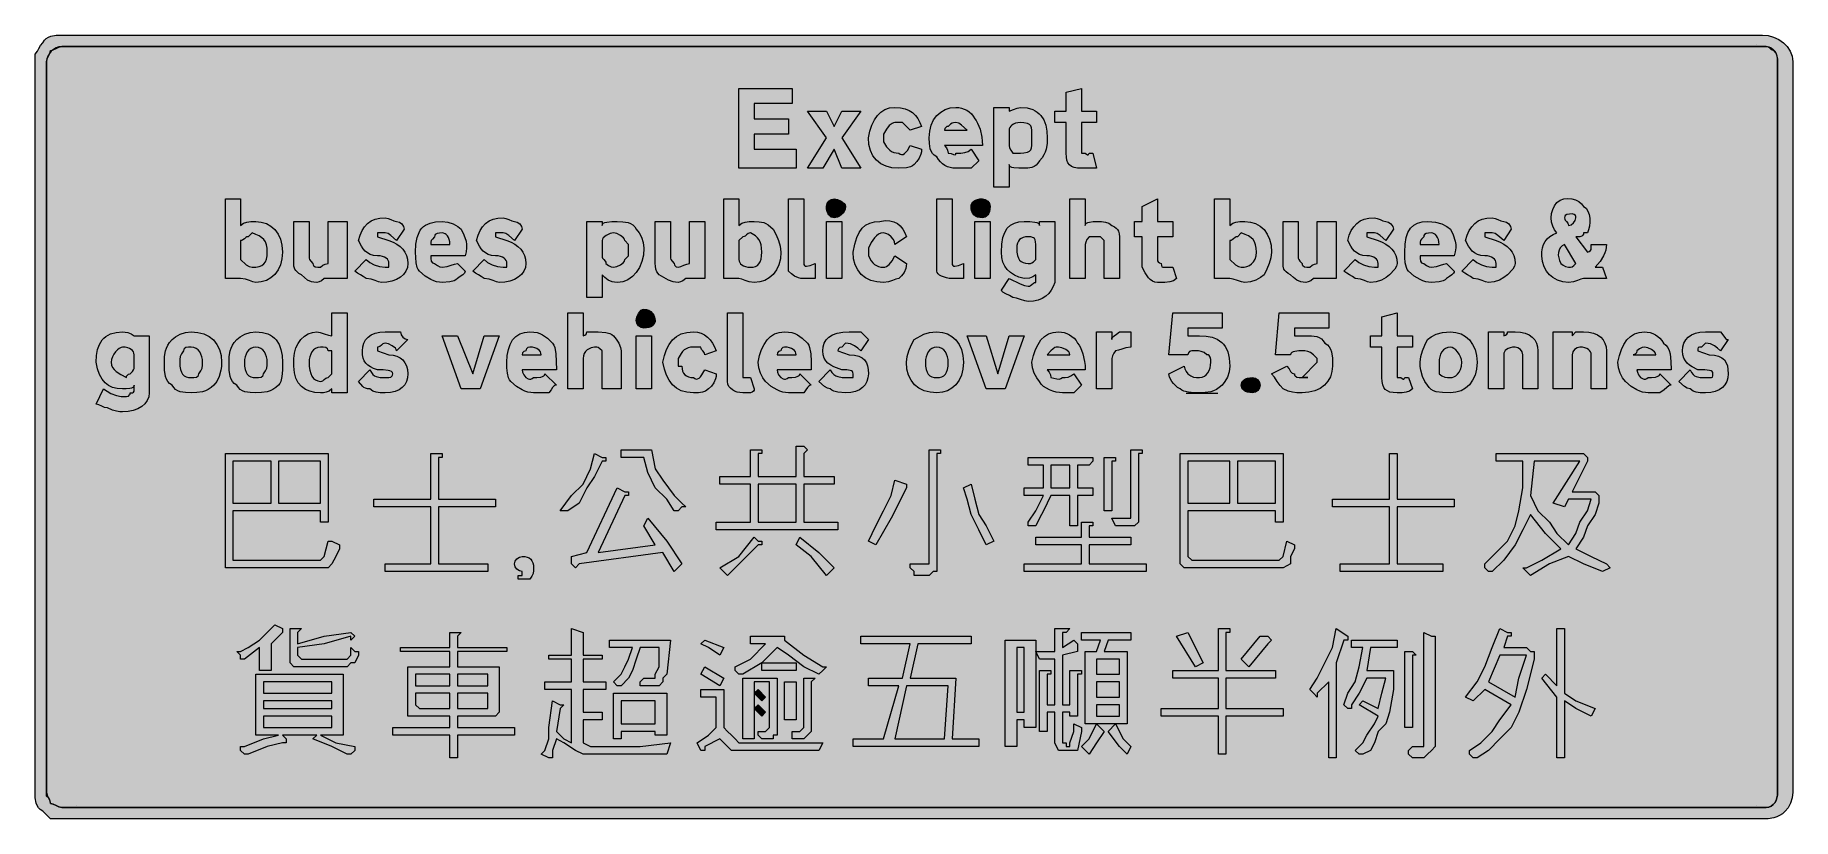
# Model space of a CAD drawing. Header units: metres. Extents: x 6 to 561, y 12 to 260.
import ezdxf

# ---------------------------------------------------------------- set-up
doc = ezdxf.new("R2010")
doc.units = ezdxf.units.M
for name, color, linetype, true_color in [('FILL_BLACK_000000', 7, 'Continuous', 0x000000), ('FILL_WHITE_FFFFFF', 7, 'Continuous', 0xffffff), ('STROKE_BLACK_000000', 7, 'Continuous', 0x000000), ('STROKE_WHITE_FFFFFF', 7, 'Continuous', 0xffffff)]:
    doc.layers.add(name, color=color, linetype=linetype, true_color=true_color)

msp = doc.modelspace()

# ---------------------------------------------------------------- hatches: boundary and pattern name
at = {"layer": 'FILL_BLACK_000000', "true_color": 0x000000}
h = msp.add_hatch(color=7, dxfattribs=at)
h.dxf.hatch_style = 1
h.paths.add_polyline_path([(11.07, 12.48), (8.67, 14.88), (7.88, 15.38), (7.28, 15.99), (6.86, 16.67), (6.57, 17.43), (6.31, 19.1), (6.27, 20.88), (6.27, 251.28), (6.27, 253.68), (6.98, 254.58), (7.47, 255.48), (7.96, 256.38), (8.67, 257.28), (9.17, 258.07), (9.78, 258.67), (10.46, 259.09), (11.22, 259.38), (12.89, 259.64), (14.67, 259.68), (551.07, 259.68), (552.86, 259.52), (554.6, 259.04), (556.22, 258.29), (557.67, 257.28), (558.9, 256.05), (559.85, 254.62), (560.45, 253.02), (560.61, 252.17), (560.67, 251.28), (560.67, 20.88), (560.46, 19.1), (559.92, 17.43), (559.15, 15.99), (558.27, 14.88), (557.37, 14.09), (556.47, 13.49), (555.57, 13.07), (554.67, 12.78), (552.87, 12.52), (551.07, 12.48), (14.67, 12.48), (11.07, 12.48)])
h.paths.add_polyline_path([(553.85, 16.49), (554.46, 16.97), (554.97, 17.58), (555.36, 18.31), (555.65, 19.12), (555.81, 19.98), (555.87, 20.88), (555.87, 251.28), (555.85, 252.18), (555.72, 253.08), (555.36, 253.98), (554.67, 254.88), (554.27, 254.93), (553.96, 255.07), (553.47, 255.48), (552.98, 255.89), (552.67, 256.03), (552.27, 256.08), (14.67, 256.08), (13.77, 255.97), (12.91, 255.67), (12.1, 255.19), (11.37, 254.58), (10.76, 253.85), (10.28, 253.04), (9.98, 252.18), (9.87, 251.28), (9.87, 20.88), (10.06, 19.98), (10.47, 19.08), (10.88, 18.18), (11.07, 17.28), (11.97, 17.09), (12.87, 16.68), (13.77, 16.27), (14.67, 16.08), (552.27, 16.08), (553.11, 16.19), (553.85, 16.49)], flags=16)
h = msp.add_hatch(color=7, dxfattribs=at)
h.dxf.hatch_style = 1
h.paths.add_polyline_path([(228.27, 242.88), (245.07, 242.88), (245.07, 238.08), (233.07, 238.08), (233.07, 233.28), (243.87, 233.28), (243.87, 228.48), (233.07, 228.48), (233.07, 223.68), (246.27, 223.68), (246.27, 217.68), (228.27, 217.68), (228.27, 242.88)])
h = msp.add_hatch(color=7, dxfattribs=at)
h.dxf.hatch_style = 1
h.paths.add_polyline_path([(331.47, 232.08), (327.87, 232.08), (327.87, 235.68), (331.47, 235.68), (331.47, 241.68), (336.27, 242.88), (336.27, 235.68), (341.07, 235.68), (341.07, 232.08), (336.27, 232.08), (336.27, 223.68), (336.27, 222.48), (337.47, 222.48), (338.16, 221.97), (338.38, 221.95), (338.52, 222.03), (338.67, 222.48), (339.87, 222.48), (341.07, 217.68), (336.27, 217.68), (335.03, 217.74), (334, 217.92), (333.17, 218.25), (332.52, 218.73), (332.04, 219.38), (331.71, 220.21), (331.53, 221.24), (331.47, 222.48), (331.47, 232.08)])
h = msp.add_hatch(color=7, dxfattribs=at)
h.dxf.hatch_style = 1
h.paths.add_polyline_path([(254.67, 217.68), (249.87, 217.68), (255.87, 227.28), (249.87, 235.68), (255.87, 235.68), (258.27, 230.88), (260.67, 235.68), (266.67, 235.68), (260.67, 227.28), (266.67, 217.68), (260.67, 217.68), (258.27, 223.68), (254.67, 217.68)])
h = msp.add_hatch(color=7, dxfattribs=at)
h.dxf.hatch_style = 1
h.paths.add_polyline_path([(276.53, 217.85), (274.64, 218.34), (273, 219.14), (271.62, 220.23), (270.53, 221.61), (269.73, 223.25), (269.24, 225.14), (269.07, 227.28), (269.58, 229.42), (270.21, 231.31), (270.99, 232.95), (271.92, 234.33), (273.02, 235.42), (274.3, 236.22), (275.78, 236.71), (277.47, 236.88), (279.16, 236.77), (280.64, 236.45), (281.92, 235.93), (283.02, 235.23), (283.95, 234.36), (284.73, 233.34), (285.36, 232.17), (285.87, 230.88), (282.27, 229.68), (279.87, 232.08), (277.47, 232.08), (277.02, 232.02), (276.57, 231.85), (275.67, 231.18), (274.77, 230.05), (273.87, 228.48), (273.87, 227.28), (273.87, 226.08), (274.79, 224.5), (275.28, 223.89), (275.82, 223.38), (276.41, 222.99), (277.08, 222.7), (277.82, 222.54), (278.67, 222.48), (279.12, 222.14), (279.57, 222.01), (280.02, 222.08), (280.47, 222.33), (280.92, 222.75), (281.37, 223.32), (282.27, 224.88), (285.87, 223.68), (285.82, 222.83), (285.66, 222.09), (285.12, 220.83), (284.35, 219.8), (283.47, 218.88), (282.97, 218.48), (282.38, 218.19), (281.07, 217.83), (278.67, 217.68), (276.53, 217.85)])
h = msp.add_hatch(color=7, dxfattribs=at)
h.dxf.hatch_style = 1
h.paths.add_polyline_path([(301.47, 217.68), (296.67, 217.68), (295.77, 217.74), (294.89, 217.9), (294.03, 218.19), (293.22, 218.58), (292.46, 219.09), (291.78, 219.7), (291.17, 220.44), (290.67, 221.28), (289.88, 221.78), (289.28, 222.39), (288.86, 223.07), (288.57, 223.83), (288.31, 225.5), (288.27, 227.28), (288.43, 229.42), (288.91, 231.31), (289.66, 232.95), (290.67, 234.33), (291.9, 235.42), (293.33, 236.22), (294.93, 236.71), (296.67, 236.88), (297.57, 236.82), (298.45, 236.65), (299.31, 236.37), (300.12, 235.98), (300.88, 235.47), (301.56, 234.85), (302.17, 234.12), (302.67, 233.28), (303.12, 232.72), (303.55, 231.97), (304.32, 229.98), (304.86, 227.54), (305.02, 226.23), (305.07, 224.88), (293.07, 224.88), (293.67, 224.13), (294.08, 223.36), (294.27, 222.48), (295.15, 222.31), (295.92, 222.03), (296.46, 221.97), (296.62, 222.14), (296.67, 222.48), (298.26, 222.5), (299.52, 222.63), (300.55, 222.99), (301.47, 223.68), (303.87, 220.08), (301.47, 217.68)])
h.paths.add_polyline_path([(298.47, 231.33), (297.57, 231.87), (296.67, 232.08), (295.96, 232.06), (295.47, 231.93), (294.98, 231.57), (294.27, 230.88), (293.87, 230.83), (293.58, 230.69), (293.22, 230.28), (293.07, 229.68), (300.27, 229.68), (298.47, 231.33)], flags=16)
h = msp.add_hatch(color=7, dxfattribs=at)
h.dxf.hatch_style = 1
h.paths.add_polyline_path([(313.47, 235.68), (314.82, 236.28), (316, 236.69), (317.07, 236.88), (319.15, 236.71), (320.91, 236.22), (321.68, 235.86), (322.36, 235.42), (322.98, 234.91), (323.52, 234.33), (324.39, 232.95), (325, 231.31), (325.36, 229.42), (325.47, 227.28), (325.43, 225.48), (325.17, 223.68), (324.88, 222.78), (324.46, 221.88), (323.86, 220.98), (323.07, 220.08), (322.57, 219.29), (321.98, 218.69), (321.34, 218.27), (320.67, 217.98), (319.36, 217.72), (318.27, 217.68), (316.51, 217.7), (314.97, 217.83), (314.36, 217.97), (313.88, 218.19), (313.58, 218.48), (313.47, 218.88), (313.47, 211.68), (308.67, 211.68), (308.67, 236.88), (313.47, 236.88), (313.47, 235.68)])
h.paths.add_polyline_path([(319.32, 222.78), (319.85, 223.07), (320.28, 223.49), (320.56, 224.09), (320.67, 224.88), (320.67, 229.68), (320.56, 230.47), (320.28, 231.07), (319.85, 231.49), (319.32, 231.78), (318.14, 232.04), (317.07, 232.08), (316.23, 232.03), (315.5, 231.87), (314.88, 231.64), (314.37, 231.33), (313.98, 230.97), (313.7, 230.56), (313.53, 230.13), (313.47, 229.68), (313.47, 224.88), (313.62, 224.13), (313.98, 223.36), (314.67, 222.48), (317.07, 222.48), (318.14, 222.52), (319.32, 222.78)], flags=16)
h = msp.add_hatch(color=7, dxfattribs=at)
h.dxf.hatch_style = 1
h.paths.add_polyline_path([(73.02, 200.73), (74.28, 200.86), (75.87, 200.88), (77.61, 200.71), (79.21, 200.22), (80.64, 199.42), (81.87, 198.33), (82.88, 196.95), (83.63, 195.31), (84.11, 193.42), (84.27, 191.28), (84.11, 189.14), (83.63, 187.25), (82.88, 185.61), (81.87, 184.23), (80.64, 183.14), (79.21, 182.34), (77.61, 181.85), (75.87, 181.68), (74.95, 181.87), (73.92, 182.28), (72.66, 182.69), (71.07, 182.88), (66.27, 182.88), (66.27, 208.08), (71.07, 208.08), (71.07, 199.68), (71.99, 200.37), (73.02, 200.73)])
h.paths.add_polyline_path([(73.77, 186.69), (74.67, 186.48), (75.91, 186.54), (76.94, 186.72), (77.77, 187.05), (78.42, 187.53), (78.9, 188.18), (79.23, 189.01), (79.41, 190.04), (79.47, 191.28), (79.41, 192.52), (79.23, 193.57), (78.9, 194.44), (78.42, 195.18), (77.77, 195.8), (76.94, 196.34), (75.91, 196.83), (74.67, 197.28), (73.47, 196.08), (73.07, 196.03), (72.76, 195.89), (72.27, 195.48), (71.78, 195.07), (71.47, 194.93), (71.07, 194.88), (71.07, 188.88), (72.87, 187.23), (73.77, 186.69)], flags=16)
h = msp.add_hatch(color=7, dxfattribs=at)
h.dxf.hatch_style = 1
h.paths.add_polyline_path([(230.22, 200.73), (231.48, 200.86), (233.07, 200.88), (234.68, 200.84), (236.07, 200.58), (236.75, 200.29), (237.46, 199.87), (239.07, 198.48), (239.95, 196.68), (240.72, 194.88), (241.26, 193.08), (241.47, 191.28), (241.31, 189.14), (240.83, 187.25), (240.08, 185.61), (239.07, 184.23), (237.84, 183.14), (236.41, 182.34), (234.81, 181.85), (233.07, 181.68), (231.48, 181.87), (230.22, 182.28), (229.19, 182.69), (228.27, 182.88), (223.47, 182.88), (223.47, 208.08), (228.27, 208.08), (228.27, 199.68), (229.19, 200.37), (230.22, 200.73)])
h.paths.add_polyline_path([(228.5, 188), (228.78, 187.59), (229.17, 187.23), (229.68, 186.92), (230.3, 186.69), (231.03, 186.53), (231.87, 186.48), (232.71, 186.54), (233.45, 186.72), (234.06, 187.05), (234.57, 187.53), (234.96, 188.18), (235.25, 189.01), (235.41, 190.04), (235.47, 191.28), (235.41, 192.52), (235.25, 193.57), (234.96, 194.44), (234.57, 195.18), (234.06, 195.8), (233.45, 196.34), (231.87, 197.28), (231.47, 197.23), (231.16, 197.09), (230.67, 196.68), (230.18, 196.27), (229.87, 196.13), (229.47, 196.08), (228.27, 194.88), (228.27, 188.88), (228.33, 188.43), (228.5, 188)], flags=16)
h = msp.add_hatch(color=7, dxfattribs=at)
h.dxf.hatch_style = 1
h.paths.add_polyline_path([(252.27, 182.88), (251.07, 182.88), (248.67, 182.88), (247.82, 182.93), (247.08, 183.09), (245.82, 183.63), (244.79, 184.4), (243.87, 185.28), (243.87, 186.48), (243.87, 208.08), (248.67, 208.08), (248.67, 187.68), (248.73, 187.29), (248.9, 187), (249.18, 186.84), (249.57, 186.78), (250.7, 187), (252.27, 187.68), (252.27, 182.88)])
h = msp.add_hatch(color=7, dxfattribs=at)
h.dxf.hatch_style = 1
h.paths.add_polyline_path([(261.76, 204.84), (261.48, 204.1), (261.05, 203.49), (260.52, 202.98), (259.94, 202.59), (259.34, 202.3), (258.27, 202.08), (257.82, 202.14), (257.39, 202.3), (256.98, 202.59), (256.62, 202.98), (256.31, 203.49), (256.08, 204.1), (255.92, 204.84), (255.87, 205.68), (256.08, 206.56), (256.62, 207.33), (257.39, 207.87), (258.27, 208.08), (259.34, 207.87), (260.52, 207.33), (261.48, 206.56), (261.76, 206.13), (261.87, 205.68), (261.76, 204.84)])
h = msp.add_hatch(color=7, dxfattribs=at)
h.dxf.hatch_style = 1
h.paths.add_polyline_path([(299.07, 182.88), (297.87, 182.88), (295.47, 182.88), (294.57, 182.93), (293.71, 183.09), (292.17, 183.63), (291.56, 183.99), (291.08, 184.4), (290.78, 184.83), (290.67, 185.28), (290.67, 186.48), (290.67, 208.08), (295.47, 208.08), (295.47, 187.68), (295.53, 187.29), (295.7, 187), (295.98, 186.84), (296.37, 186.78), (297.5, 187), (299.07, 187.68), (299.07, 182.88)])
h = msp.add_hatch(color=7, dxfattribs=at)
h.dxf.hatch_style = 1
h.paths.add_polyline_path([(307.42, 204.84), (307.26, 204.1), (307.03, 203.49), (306.72, 202.98), (306.36, 202.59), (305.95, 202.3), (305.52, 202.14), (305.07, 202.08), (304.23, 202.14), (303.5, 202.3), (302.88, 202.59), (302.37, 202.98), (301.98, 203.49), (301.7, 204.1), (301.53, 204.84), (301.47, 205.68), (301.53, 206.13), (301.7, 206.56), (301.98, 206.97), (302.37, 207.33), (302.88, 207.64), (303.5, 207.87), (304.23, 208.03), (305.07, 208.08), (305.95, 207.87), (306.72, 207.33), (307.26, 206.56), (307.47, 205.68), (307.42, 204.84)])
h = msp.add_hatch(color=7, dxfattribs=at)
h.dxf.hatch_style = 1
h.paths.add_polyline_path([(338.67, 196.08), (337.98, 195.2), (337.62, 194.43), (337.47, 193.68), (337.47, 182.88), (332.67, 182.88), (332.67, 208.08), (337.47, 208.08), (337.47, 199.68), (337.58, 200.08), (337.86, 200.37), (338.29, 200.59), (338.82, 200.73), (340, 200.86), (341.07, 200.88), (342.66, 200.86), (343.92, 200.73), (344.95, 200.37), (345.87, 199.68), (346.66, 199.23), (347.26, 198.78), (347.68, 198.33), (347.97, 197.88), (348.23, 196.98), (348.27, 196.08), (348.27, 182.88), (343.47, 182.88), (343.47, 194.88), (342.27, 196.08), (339.87, 196.08), (338.67, 196.08)])
h = msp.add_hatch(color=7, dxfattribs=at)
h.dxf.hatch_style = 1
h.paths.add_polyline_path([(355.47, 196.08), (353.07, 196.08), (353.07, 200.88), (355.47, 200.88), (355.47, 205.68), (360.27, 208.08), (360.27, 200.88), (365.07, 200.88), (365.07, 196.08), (360.27, 196.08), (360.27, 188.88), (360.32, 188.48), (360.46, 188.19), (360.87, 187.83), (361.47, 187.68), (361.49, 186.99), (361.62, 186.63), (361.98, 186.5), (362.67, 186.48), (363.87, 186.48), (365.07, 186.48), (366.27, 182.88), (365.33, 182.19), (364.17, 181.83), (362.56, 181.7), (360.27, 181.68), (359.42, 181.79), (358.68, 182.09), (358.01, 182.57), (357.42, 183.18), (356.39, 184.72), (355.47, 186.48), (355.47, 196.08)])
h = msp.add_hatch(color=7, dxfattribs=at)
h.dxf.hatch_style = 1
h.paths.add_polyline_path([(385.02, 200.73), (386.28, 200.86), (387.87, 200.88), (389.61, 200.71), (391.21, 200.22), (392.64, 199.42), (393.87, 198.33), (394.88, 196.95), (395.63, 195.31), (396.11, 193.42), (396.27, 191.28), (396.06, 189.48), (395.52, 187.68), (394.75, 185.88), (393.87, 184.08), (392.76, 183.2), (391.32, 182.43), (389.65, 181.89), (387.87, 181.68), (386.78, 181.87), (385.47, 182.28), (384.16, 182.69), (383.07, 182.88), (378.27, 182.88), (378.27, 208.08), (383.07, 208.08), (383.07, 199.68), (383.99, 200.37), (385.02, 200.73)])
h.paths.add_polyline_path([(385.77, 186.69), (386.67, 186.48), (387.57, 186.54), (388.43, 186.72), (389.24, 187.05), (389.97, 187.53), (390.58, 188.18), (391.06, 189.01), (391.36, 190.04), (391.47, 191.28), (391.41, 192.52), (391.23, 193.57), (390.9, 194.44), (390.42, 195.18), (389.77, 195.8), (388.94, 196.34), (387.91, 196.83), (386.67, 197.28), (385.47, 196.08), (385.07, 196.03), (384.76, 195.89), (384.27, 195.48), (383.78, 195.07), (383.47, 194.93), (383.07, 194.88), (383.07, 188.88), (384.87, 187.23), (385.77, 186.69)], flags=16)
h = msp.add_hatch(color=7, dxfattribs=at)
h.dxf.hatch_style = 1
h.paths.add_polyline_path([(497.02, 192.08), (497.07, 192.48), (497.07, 193.68), (501.87, 193.68), (501.81, 192.78), (501.65, 191.88), (501.36, 190.98), (500.97, 190.08), (499.85, 188.28), (498.27, 186.48), (500.67, 186.48), (501.87, 182.88), (500.67, 182.88), (498.27, 182.88), (494.67, 182.88), (493.75, 182.69), (492.72, 182.28), (491.46, 181.87), (489.87, 181.68), (488.09, 181.89), (486.42, 182.43), (484.98, 183.2), (483.87, 184.08), (482.99, 185.19), (482.22, 186.63), (481.68, 188.3), (481.47, 190.08), (481.53, 191.37), (481.71, 192.55), (482.04, 193.62), (482.52, 194.58), (483.17, 195.42), (484, 196.15), (485.03, 196.77), (486.27, 197.28), (485.48, 198.28), (484.92, 199.45), (484.58, 200.74), (484.47, 202.08), (484.58, 203.42), (484.92, 204.7), (485.48, 205.88), (486.27, 206.88), (487.27, 207.62), (488.43, 208.04), (489.67, 208.19), (490.92, 208.08), (492.12, 207.75), (493.19, 207.22), (494.06, 206.52), (494.67, 205.68), (495.46, 205.07), (496.04, 204.2), (496.42, 203.13), (496.62, 201.93), (496.65, 200.68), (496.53, 199.44), (496.26, 198.28), (495.87, 197.28), (494.67, 197.28), (494.62, 196.88), (494.48, 196.59), (494.07, 196.23), (493.47, 196.08), (492.27, 196.08), (495.87, 191.28), (496.47, 191.43), (496.88, 191.79), (497.02, 192.08)])
h.paths.add_polyline_path([(487.3, 192.57), (486.92, 191.89), (486.72, 191.13), (486.69, 190.32), (486.81, 189.46), (487.08, 188.58), (487.47, 187.68), (488.22, 187.08), (488.99, 186.67), (489.87, 186.48), (490.58, 186.5), (491.07, 186.63), (491.56, 186.99), (492.27, 187.68), (488.67, 193.68), (487.88, 193.18), (487.3, 192.57)], flags=16)
h.paths.add_polyline_path([(489.42, 203.13), (488.88, 202.77), (488.72, 202.48), (488.67, 202.08), (488.72, 201.68), (488.86, 201.37), (489.27, 200.88), (489.68, 200.39), (489.82, 200.08), (489.87, 199.68), (490.75, 199.89), (491.52, 200.43), (492.06, 201.2), (492.27, 202.08), (492.22, 202.48), (492.08, 202.77), (491.67, 203.13), (491.07, 203.28), (490.19, 203.26), (489.42, 203.13)], flags=16)
h = msp.add_hatch(color=7, dxfattribs=at)
h.dxf.hatch_style = 1
h.paths.add_polyline_path([(97.47, 182.88), (96.59, 182.19), (95.82, 181.83), (95.07, 181.68), (94.22, 181.73), (93.48, 181.89), (92.22, 182.43), (91.19, 183.2), (90.27, 184.08), (89.48, 184.53), (88.88, 184.98), (88.46, 185.43), (88.17, 185.88), (87.91, 186.78), (87.87, 187.68), (87.87, 200.88), (92.67, 200.88), (92.67, 190.08), (92.69, 189.37), (92.82, 188.88), (93.18, 188.39), (93.87, 187.68), (93.92, 187.28), (94.08, 186.99), (94.62, 186.63), (95.39, 186.5), (96.27, 186.48), (97.02, 187.08), (97.79, 187.49), (98.67, 187.68), (98.67, 188.88), (98.67, 190.08), (98.67, 200.88), (104.67, 200.88), (104.67, 182.88), (98.67, 182.88), (97.47, 182.88)])
h = msp.add_hatch(color=7, dxfattribs=at)
h.dxf.hatch_style = 1
h.paths.add_polyline_path([(119.16, 194.37), (120.33, 193.75), (121.35, 193.02), (122.22, 192.18), (122.92, 191.22), (123.44, 190.15), (123.76, 188.97), (123.87, 187.68), (123.71, 186.39), (123.23, 185.22), (122.48, 184.2), (121.47, 183.33), (120.24, 182.63), (118.81, 182.11), (117.21, 181.79), (115.47, 181.68), (114.55, 181.87), (113.52, 182.28), (112.26, 182.69), (110.67, 182.88), (109.77, 183.59), (108.87, 184.08), (107.97, 184.57), (107.07, 185.28), (110.67, 188.88), (111.78, 188), (113.22, 187.23), (114.89, 186.69), (116.67, 186.48), (117.87, 186.48), (117.87, 187.68), (117.81, 188.13), (117.65, 188.56), (117.36, 188.97), (116.97, 189.33), (116.46, 189.64), (115.85, 189.87), (115.11, 190.03), (114.27, 190.08), (113.03, 190.19), (111.98, 190.49), (111.11, 190.97), (110.37, 191.58), (109.75, 192.31), (109.21, 193.12), (108.27, 194.88), (108.78, 196.57), (109.41, 198.03), (110.19, 199.27), (111.12, 200.28), (112.22, 201.07), (113.5, 201.63), (114.98, 201.97), (116.67, 202.08), (117.57, 201.89), (118.47, 201.48), (119.37, 201.07), (120.27, 200.88), (121.15, 200.67), (121.92, 200.13), (122.46, 199.36), (122.67, 198.48), (120.27, 194.88), (118.47, 196.53), (117.57, 197.07), (116.67, 197.28), (114.27, 197.28), (114.27, 196.08), (117.87, 194.88), (119.16, 194.37)])
h = msp.add_hatch(color=7, dxfattribs=at)
h.dxf.hatch_style = 1
h.paths.add_polyline_path([(141.82, 184.88), (141.66, 184.57), (141.12, 184.08), (140.35, 183.59), (139.47, 182.88), (138.97, 182.48), (138.38, 182.19), (137.07, 181.83), (134.67, 181.68), (133.77, 181.74), (132.87, 181.9), (131.97, 182.19), (131.07, 182.58), (129.27, 183.7), (127.47, 185.28), (127.07, 185.78), (126.78, 186.39), (126.42, 187.83), (126.29, 189.5), (126.27, 191.28), (126.38, 193.76), (126.74, 195.82), (127.35, 197.48), (127.75, 198.17), (128.22, 198.78), (128.76, 199.3), (129.38, 199.74), (130.83, 200.39), (132.59, 200.76), (134.67, 200.88), (136.45, 200.67), (138.12, 200.13), (139.56, 199.36), (140.67, 198.48), (141.53, 196.66), (142.17, 194.73), (142.33, 193.69), (142.36, 192.57), (142.21, 191.38), (141.87, 190.08), (131.07, 190.08), (131.09, 189.2), (131.22, 188.43), (131.58, 187.89), (131.87, 187.73), (132.27, 187.68), (133.15, 186.99), (133.92, 186.63), (134.67, 186.48), (136.26, 186.67), (137.52, 187.08), (138.55, 187.49), (139.47, 187.68), (141.87, 185.28), (141.82, 184.88)])
h.paths.add_polyline_path([(137.02, 194.52), (136.86, 195.25), (136.63, 195.87), (136.32, 196.38), (135.96, 196.77), (135.55, 197.05), (135.12, 197.22), (134.67, 197.28), (133.79, 197.26), (133.02, 197.13), (132.48, 196.77), (132.32, 196.48), (132.27, 196.08), (131.58, 195.37), (131.22, 194.88), (131.09, 194.39), (131.07, 193.68), (137.07, 193.68), (137.02, 194.52)], flags=16)
h = msp.add_hatch(color=7, dxfattribs=at)
h.dxf.hatch_style = 1
h.paths.add_polyline_path([(156.36, 194.37), (157.53, 193.75), (158.55, 193.02), (159.42, 192.18), (160.12, 191.22), (160.64, 190.15), (160.96, 188.97), (161.07, 187.68), (160.91, 186.39), (160.43, 185.22), (159.68, 184.2), (158.67, 183.33), (157.44, 182.63), (156.01, 182.11), (154.41, 181.79), (152.67, 181.68), (151.75, 181.87), (150.72, 182.28), (149.46, 182.69), (147.87, 182.88), (146.97, 183.59), (146.07, 184.08), (145.17, 184.57), (144.27, 185.28), (147.87, 188.88), (148.98, 188), (150.42, 187.23), (152.09, 186.69), (153.87, 186.48), (155.07, 186.48), (155.07, 187.68), (155.01, 188.13), (154.85, 188.56), (154.56, 188.97), (154.17, 189.33), (153.66, 189.64), (153.05, 189.87), (152.31, 190.03), (151.47, 190.08), (150.23, 190.19), (149.18, 190.49), (148.31, 190.97), (147.57, 191.58), (146.95, 192.31), (146.41, 193.12), (145.47, 194.88), (145.98, 196.57), (146.61, 198.03), (147.39, 199.27), (148.32, 200.28), (149.42, 201.07), (150.7, 201.63), (152.18, 201.97), (153.87, 202.08), (154.77, 201.89), (155.67, 201.48), (156.57, 201.07), (157.47, 200.88), (158.35, 200.67), (159.12, 200.13), (159.66, 199.36), (159.87, 198.48), (157.47, 194.88), (155.67, 196.53), (154.77, 197.07), (153.87, 197.28), (151.47, 197.28), (151.47, 196.08), (155.07, 194.88), (156.36, 194.37)])
h = msp.add_hatch(color=7, dxfattribs=at)
h.dxf.hatch_style = 1
h.paths.add_polyline_path([(185.07, 199.68), (185.18, 200.08), (185.48, 200.37), (185.96, 200.59), (186.57, 200.73), (188.11, 200.86), (189.87, 200.88), (191.65, 200.84), (193.32, 200.58), (194.08, 200.29), (194.76, 199.87), (195.37, 199.27), (195.87, 198.48), (196.75, 197.37), (197.52, 195.93), (198.06, 194.26), (198.27, 192.48), (198.11, 190.29), (197.63, 188.26), (196.88, 186.43), (195.87, 184.83), (194.64, 183.52), (193.21, 182.52), (192.43, 182.16), (191.61, 181.9), (190.76, 181.74), (189.87, 181.68), (189.02, 181.73), (188.28, 181.89), (187.02, 182.43), (185.99, 183.2), (185.07, 184.08), (185.07, 176.88), (180.27, 176.88), (180.27, 200.88), (185.07, 200.88), (185.07, 199.68)])
h.paths.add_polyline_path([(190.92, 187.23), (191.88, 188), (192.16, 188.43), (192.27, 188.88), (193.47, 190.08), (193.47, 193.68), (192.27, 194.88), (192.16, 195.33), (191.88, 195.76), (190.92, 196.53), (189.74, 197.07), (188.67, 197.28), (187.6, 197.07), (186.42, 196.53), (185.46, 195.76), (185.18, 195.33), (185.07, 194.88), (185.07, 190.08), (185.12, 189.68), (185.26, 189.37), (185.67, 188.88), (186.08, 188.39), (186.22, 188.08), (186.27, 187.68), (187.15, 186.99), (187.92, 186.63), (188.67, 186.48), (189.74, 186.69), (190.92, 187.23)], flags=16)
h = msp.add_hatch(color=7, dxfattribs=at)
h.dxf.hatch_style = 1
h.paths.add_polyline_path([(211.47, 182.88), (210.59, 182.19), (209.82, 181.83), (209.07, 181.68), (208.22, 181.73), (207.46, 181.89), (206.07, 182.43), (203.07, 184.08), (202.38, 184.98), (202.02, 185.88), (201.89, 186.78), (201.87, 187.68), (201.87, 200.88), (206.67, 200.88), (206.67, 190.08), (206.69, 189.37), (206.82, 188.88), (207.18, 188.39), (207.87, 187.68), (207.92, 187.28), (208.06, 186.99), (208.47, 186.63), (209.07, 186.48), (209.97, 186.67), (210.87, 187.08), (211.77, 187.49), (212.67, 187.68), (212.67, 190.08), (212.67, 200.88), (217.47, 200.88), (217.47, 182.88), (212.67, 182.88), (211.47, 182.88)])
h = msp.add_hatch(color=7, dxfattribs=at)
h.dxf.hatch_style = 1
h.paths.add_polyline_path([(255.87, 200.88), (260.67, 200.88), (260.67, 182.88), (255.87, 182.88), (255.87, 200.88)])
h = msp.add_hatch(color=7, dxfattribs=at)
h.dxf.hatch_style = 1
h.paths.add_polyline_path([(271.73, 181.85), (269.84, 182.34), (268.2, 183.14), (266.82, 184.23), (265.73, 185.61), (264.93, 187.25), (264.44, 189.14), (264.27, 191.28), (264.78, 193.76), (265.41, 195.82), (266.19, 197.48), (267.12, 198.78), (268.22, 199.74), (269.5, 200.39), (270.98, 200.76), (272.67, 200.88), (274.36, 201.17), (275.84, 201.14), (277.12, 200.84), (278.22, 200.28), (279.15, 199.5), (279.93, 198.52), (280.56, 197.37), (281.07, 196.08), (277.47, 193.68), (277.28, 194.56), (276.87, 195.33), (276.27, 196.08), (275.39, 196.77), (274.62, 197.13), (273.87, 197.28), (273.02, 197.17), (272.28, 196.87), (271.61, 196.39), (271.02, 195.78), (269.99, 194.24), (269.07, 192.48), (269.07, 191.28), (269.07, 190.08), (269.99, 188.5), (270.48, 187.89), (271.02, 187.38), (271.61, 186.99), (272.28, 186.7), (273.02, 186.54), (273.87, 186.48), (274.32, 186.54), (274.77, 186.7), (275.67, 187.38), (276.57, 188.5), (277.47, 190.08), (281.07, 187.68), (281.02, 186.83), (280.86, 186.09), (280.32, 184.83), (279.55, 183.8), (278.67, 182.88), (277.75, 182.69), (276.72, 182.28), (275.46, 181.87), (273.87, 181.68), (271.73, 181.85)])
h = msp.add_hatch(color=7, dxfattribs=at)
h.dxf.hatch_style = 1
h.paths.add_polyline_path([(302.67, 200.88), (307.47, 200.88), (307.47, 182.88), (302.67, 182.88), (302.67, 200.88)])
h = msp.add_hatch(color=7, dxfattribs=at)
h.dxf.hatch_style = 1
h.paths.add_polyline_path([(311.52, 195.82), (312.08, 197.48), (312.87, 198.78), (313.88, 199.74), (315.12, 200.39), (316.58, 200.76), (318.27, 200.88), (320.03, 200.86), (321.57, 200.73), (322.18, 200.59), (322.66, 200.37), (322.96, 200.08), (323.07, 199.68), (323.07, 200.88), (327.87, 200.88), (327.87, 181.68), (327.36, 180.39), (326.73, 179.22), (325.95, 178.2), (325.02, 177.33), (323.92, 176.63), (322.64, 176.11), (321.16, 175.79), (319.47, 175.68), (318.38, 175.87), (317.07, 176.28), (315.76, 176.69), (314.67, 176.88), (314.17, 177.28), (313.6, 177.59), (312.42, 178.08), (311.46, 178.57), (311.18, 178.88), (311.07, 179.28), (313.47, 182.88), (316.92, 181.23), (318.36, 180.69), (319.47, 180.48), (319.87, 180.53), (320.18, 180.67), (320.67, 181.08), (321.16, 181.49), (321.47, 181.63), (321.87, 181.68), (321.87, 184.08), (320.97, 183.48), (319.85, 183.07), (318.27, 182.88), (316.58, 183.39), (315.12, 184.02), (313.88, 184.8), (312.87, 185.73), (312.08, 186.83), (311.52, 188.11), (311.18, 189.59), (311.07, 191.28), (311.18, 193.76), (311.52, 195.82)])
h.paths.add_polyline_path([(320.67, 187.83), (321.16, 188.19), (321.87, 188.88), (321.87, 190.08), (321.87, 193.68), (321.82, 194.47), (321.66, 195.07), (321.43, 195.49), (321.12, 195.78), (320.35, 196.04), (319.47, 196.08), (318.63, 196.02), (317.9, 195.85), (317.28, 195.57), (316.77, 195.18), (316.38, 194.67), (316.1, 194.05), (315.93, 193.32), (315.87, 192.48), (315.93, 191.24), (316.1, 190.21), (316.38, 189.38), (316.77, 188.73), (317.28, 188.25), (317.9, 187.92), (318.63, 187.74), (319.47, 187.68), (320.18, 187.7), (320.67, 187.83)], flags=16)
h = msp.add_hatch(color=7, dxfattribs=at)
h.dxf.hatch_style = 1
h.paths.add_polyline_path([(409.47, 182.88), (408.59, 182.19), (407.82, 181.83), (407.07, 181.68), (406.22, 181.73), (405.48, 181.89), (404.22, 182.43), (403.19, 183.2), (402.27, 184.08), (401.48, 184.53), (400.88, 184.98), (400.46, 185.43), (400.17, 185.88), (399.91, 186.78), (399.87, 187.68), (399.87, 200.88), (404.67, 200.88), (404.67, 190.08), (404.69, 189.37), (404.82, 188.88), (405.18, 188.39), (405.87, 187.68), (405.92, 187.28), (406.08, 186.99), (406.62, 186.63), (407.39, 186.5), (408.27, 186.48), (409.02, 187.08), (409.79, 187.49), (410.67, 187.68), (410.67, 188.88), (410.67, 190.08), (410.67, 200.88), (416.67, 200.88), (416.67, 182.88), (410.67, 182.88), (409.47, 182.88)])
h = msp.add_hatch(color=7, dxfattribs=at)
h.dxf.hatch_style = 1
h.paths.add_polyline_path([(431.16, 194.37), (432.33, 193.75), (433.35, 193.02), (434.22, 192.18), (434.92, 191.22), (435.44, 190.15), (435.76, 188.97), (435.87, 187.68), (435.66, 186.78), (435.12, 185.88), (433.47, 184.08), (432.36, 183.2), (430.92, 182.43), (429.25, 181.89), (427.47, 181.68), (426.55, 181.87), (425.52, 182.28), (424.26, 182.69), (422.67, 182.88), (421.77, 183.59), (420.87, 184.08), (419.97, 184.57), (419.07, 185.28), (422.67, 188.88), (423.78, 188), (425.22, 187.23), (426.89, 186.69), (428.67, 186.48), (429.87, 186.48), (429.87, 187.68), (429.81, 188.13), (429.65, 188.56), (429.36, 188.97), (428.97, 189.33), (428.46, 189.64), (427.85, 189.87), (427.11, 190.03), (426.27, 190.08), (425.03, 190.19), (423.98, 190.49), (423.11, 190.97), (422.37, 191.58), (421.75, 192.31), (421.21, 193.12), (420.27, 194.88), (420.78, 196.57), (421.41, 198.03), (422.19, 199.27), (423.12, 200.28), (424.22, 201.07), (425.5, 201.63), (426.98, 201.97), (428.67, 202.08), (429.57, 201.89), (430.47, 201.48), (431.37, 201.07), (432.27, 200.88), (433.15, 200.67), (433.92, 200.13), (434.46, 199.36), (434.67, 198.48), (432.27, 194.88), (430.47, 196.53), (429.57, 197.07), (428.67, 197.28), (426.27, 197.28), (426.27, 196.08), (429.87, 194.88), (431.16, 194.37)])
h = msp.add_hatch(color=7, dxfattribs=at)
h.dxf.hatch_style = 1
h.paths.add_polyline_path([(453.82, 184.88), (453.66, 184.57), (453.12, 184.08), (452.35, 183.59), (451.47, 182.88), (450.97, 182.48), (450.38, 182.19), (449.07, 181.83), (446.67, 181.68), (445.77, 181.74), (444.87, 181.9), (443.97, 182.19), (443.07, 182.58), (441.27, 183.7), (439.47, 185.28), (439.07, 185.78), (438.78, 186.39), (438.42, 187.83), (438.29, 189.5), (438.27, 191.28), (438.38, 193.76), (438.72, 195.82), (439.28, 197.48), (440.07, 198.78), (441.08, 199.74), (442.32, 200.39), (443.78, 200.76), (445.47, 200.88), (446.76, 200.83), (447.95, 200.67), (449.97, 200.13), (451.55, 199.36), (452.67, 198.48), (453.53, 196.66), (454.17, 194.73), (454.33, 193.69), (454.36, 192.57), (454.21, 191.38), (453.87, 190.08), (443.07, 190.08), (443.09, 189.2), (443.22, 188.43), (443.58, 187.89), (443.87, 187.73), (444.27, 187.68), (445.15, 186.99), (445.92, 186.63), (446.67, 186.48), (448.26, 186.67), (449.52, 187.08), (450.55, 187.49), (451.47, 187.68), (453.87, 185.28), (453.82, 184.88)])
h.paths.add_polyline_path([(449.02, 194.52), (448.86, 195.25), (448.63, 195.87), (448.32, 196.38), (447.96, 196.77), (447.55, 197.05), (447.12, 197.22), (446.67, 197.28), (445.79, 197.26), (445.02, 197.13), (444.48, 196.77), (444.32, 196.48), (444.27, 196.08), (443.58, 195.37), (443.22, 194.88), (443.09, 194.39), (443.07, 193.68), (449.07, 193.68), (449.02, 194.52)], flags=16)
h = msp.add_hatch(color=7, dxfattribs=at)
h.dxf.hatch_style = 1
h.paths.add_polyline_path([(468.36, 194.37), (469.53, 193.75), (470.55, 193.02), (471.42, 192.18), (472.12, 191.22), (472.64, 190.15), (472.96, 188.97), (473.07, 187.68), (472.86, 186.78), (472.32, 185.88), (470.67, 184.08), (469.56, 183.2), (468.12, 182.43), (466.45, 181.89), (464.67, 181.68), (463.75, 181.87), (462.72, 182.28), (461.46, 182.69), (459.87, 182.88), (458.97, 183.59), (458.07, 184.08), (457.17, 184.57), (456.27, 185.28), (459.87, 188.88), (460.98, 188), (462.42, 187.23), (464.09, 186.69), (465.87, 186.48), (467.07, 186.48), (467.07, 187.68), (467.01, 188.13), (466.84, 188.56), (466.56, 188.97), (466.17, 189.33), (465.66, 189.64), (465.05, 189.87), (464.31, 190.03), (463.47, 190.08), (462.23, 190.19), (461.18, 190.49), (460.31, 190.97), (459.57, 191.58), (458.95, 192.31), (458.41, 193.12), (457.47, 194.88), (457.98, 196.57), (458.61, 198.03), (459.39, 199.27), (460.32, 200.28), (461.42, 201.07), (462.7, 201.63), (464.18, 201.97), (465.87, 202.08), (466.77, 201.89), (467.67, 201.48), (468.57, 201.07), (469.47, 200.88), (470.35, 200.67), (471.12, 200.13), (471.66, 199.36), (471.87, 198.48), (469.47, 194.88), (467.67, 196.53), (466.77, 197.07), (465.87, 197.28), (463.47, 197.28), (463.47, 196.08), (467.07, 194.88), (468.36, 194.37)])
h = msp.add_hatch(color=7, dxfattribs=at)
h.dxf.hatch_style = 1
h.paths.add_polyline_path([(104.67, 172.08), (104.67, 146.88), (99.87, 146.88), (99.87, 148.08), (98.97, 147.39), (98.07, 147.03), (97.17, 146.9), (96.27, 146.88), (94.53, 146.99), (92.93, 147.35), (91.5, 147.96), (90.27, 148.83), (89.26, 149.99), (88.51, 151.44), (88.03, 153.2), (87.87, 155.28), (87.87, 157.68), (88.03, 159.42), (88.49, 161.02), (89.2, 162.45), (90.12, 163.68), (91.21, 164.69), (92.43, 165.44), (93.73, 165.92), (95.07, 166.08), (96.16, 165.89), (97.47, 165.48), (98.78, 165.07), (99.87, 164.88), (99.87, 172.08), (104.67, 172.08)])
h.paths.add_polyline_path([(92.9, 154.02), (93.18, 153), (93.57, 152.13), (94.08, 151.43), (94.7, 150.91), (95.43, 150.59), (96.27, 150.48), (96.67, 150.53), (96.98, 150.67), (97.47, 151.08), (97.96, 151.49), (98.27, 151.63), (98.67, 151.68), (99.87, 152.88), (99.87, 157.68), (99.87, 158.88), (99.87, 160.08), (98.67, 160.08), (98.62, 160.48), (98.46, 160.77), (97.92, 161.13), (97.15, 161.26), (96.27, 161.28), (95.43, 161.17), (94.7, 160.87), (94.08, 160.39), (93.57, 159.78), (93.18, 159.05), (92.9, 158.24), (92.73, 157.38), (92.67, 156.48), (92.73, 155.19), (92.9, 154.02)], flags=16)
h = msp.add_hatch(color=7, dxfattribs=at)
h.dxf.hatch_style = 1
h.paths.add_polyline_path([(179.07, 148.08), (174.27, 148.08), (174.27, 172.08), (179.07, 172.08), (179.07, 164.88), (179.67, 165.03), (180.08, 165.39), (180.22, 165.68), (180.27, 166.08), (183.87, 166.08), (186.27, 165.93), (187.58, 165.57), (188.17, 165.28), (188.67, 164.88), (189.55, 163.79), (190.32, 162.48), (190.86, 161.17), (191.07, 160.08), (191.07, 148.08), (185.07, 148.08), (185.07, 158.88), (185.07, 160.08), (184.36, 160.77), (183.87, 161.13), (183.38, 161.26), (182.67, 161.28), (181.6, 161.05), (181, 160.77), (180.42, 160.38), (179.89, 159.87), (179.46, 159.25), (179.18, 158.52), (179.07, 157.68), (179.07, 148.08)])
h = msp.add_hatch(color=7, dxfattribs=at)
h.dxf.hatch_style = 1
h.paths.add_polyline_path([(201.81, 169.23), (201.65, 168.8), (201.36, 168.39), (200.97, 168.03), (200.46, 167.72), (199.85, 167.49), (199.11, 167.33), (198.27, 167.28), (197.39, 167.49), (196.62, 168.03), (196.08, 168.8), (195.87, 169.68), (196.08, 170.75), (196.62, 171.93), (197.39, 172.89), (197.82, 173.17), (198.27, 173.28), (199.11, 173.17), (199.85, 172.89), (200.46, 172.46), (200.97, 171.93), (201.36, 171.35), (201.65, 170.75), (201.87, 169.68), (201.81, 169.23)])
h = msp.add_hatch(color=7, dxfattribs=at)
h.dxf.hatch_style = 1
h.paths.add_polyline_path([(229.47, 152.88), (229.47, 151.68), (231.87, 151.68), (233.07, 148.08), (233.02, 147.68), (232.88, 147.39), (232.47, 147.03), (231.87, 146.88), (229.47, 146.88), (228.57, 146.94), (227.71, 147.1), (226.9, 147.39), (226.17, 147.78), (225.56, 148.29), (225.08, 148.9), (224.78, 149.64), (224.67, 150.48), (224.67, 151.68), (224.67, 172.08), (229.47, 172.08), (229.47, 152.88)])
h = msp.add_hatch(color=7, dxfattribs=at)
h.dxf.hatch_style = 1
h.paths.add_polyline_path([(374.31, 151.79), (375.05, 152.09), (375.66, 152.57), (376.17, 153.18), (376.56, 153.91), (376.84, 154.72), (377.01, 155.58), (377.07, 156.48), (377.05, 157.36), (376.92, 158.13), (376.56, 158.67), (376.27, 158.83), (375.87, 158.88), (374.97, 159.57), (374.07, 159.93), (373.17, 160.06), (372.27, 160.08), (371.07, 160.08), (370.67, 160.03), (370.38, 159.89), (370.02, 159.48), (369.87, 158.88), (363.87, 158.88), (365.07, 172.08), (380.67, 172.08), (380.67, 167.28), (369.87, 167.28), (369.87, 164.88), (371.07, 164.88), (373.47, 164.88), (375.61, 164.76), (377.5, 164.39), (379.14, 163.74), (379.87, 163.3), (380.52, 162.78), (381.1, 162.17), (381.61, 161.48), (382.05, 160.7), (382.41, 159.82), (382.7, 158.84), (382.9, 157.76), (383.07, 155.28), (382.86, 153.5), (382.32, 151.83), (381.55, 150.39), (380.67, 149.28), (379.77, 148.49), (378.87, 147.89), (377.97, 147.47), (377.07, 147.18), (375.27, 146.92), (373.47, 146.88), (371.69, 146.9), (370.02, 147.03), (368.58, 147.39), (367.97, 147.68), (367.47, 148.08), (366.63, 148.58), (365.9, 149.17), (365.28, 149.81), (364.77, 150.48), (364.1, 151.79), (363.87, 152.88), (368.67, 155.28), (368.86, 154.4), (369.27, 153.63), (369.87, 152.88), (370.77, 152.19), (371.67, 151.83), (372.57, 151.7), (373.47, 151.68), (374.31, 151.79)])
h = msp.add_hatch(color=7, dxfattribs=at)
h.dxf.hatch_style = 1
h.paths.add_polyline_path([(407.07, 164.88), (408.85, 164.84), (410.52, 164.58), (411.28, 164.29), (411.96, 163.87), (412.57, 163.27), (413.07, 162.48), (413.86, 161.97), (414.46, 161.35), (414.88, 160.62), (415.17, 159.78), (415.43, 157.75), (415.47, 155.28), (415.3, 153.54), (414.81, 151.94), (414.01, 150.51), (412.92, 149.28), (411.54, 148.27), (409.9, 147.52), (408.01, 147.04), (405.87, 146.88), (404.26, 146.9), (402.87, 147.03), (401.48, 147.39), (399.87, 148.08), (398.97, 149.17), (398.07, 150.48), (397.17, 151.79), (396.27, 152.88), (401.07, 155.28), (401.78, 154.4), (402.27, 153.63), (402.76, 153.09), (403.07, 152.93), (403.47, 152.88), (403.52, 152.48), (403.68, 152.19), (404.22, 151.83), (404.99, 151.7), (405.87, 151.68), (410.67, 156.48), (410.67, 157.68), (409.47, 158.88), (408.57, 159.57), (407.67, 159.93), (406.77, 160.06), (405.87, 160.08), (404.8, 160.06), (403.62, 159.93), (403.09, 159.79), (402.66, 159.57), (402.38, 159.28), (402.27, 158.88), (397.47, 158.88), (398.67, 172.08), (414.27, 172.08), (414.27, 167.28), (403.47, 167.28), (403.47, 164.88), (404.67, 164.88), (407.07, 164.88)])
h = msp.add_hatch(color=7, dxfattribs=at)
h.dxf.hatch_style = 1
h.paths.add_polyline_path([(431.07, 161.28), (427.47, 161.28), (427.47, 164.88), (431.07, 164.88), (431.07, 170.88), (435.87, 172.08), (435.87, 164.88), (440.67, 164.88), (440.67, 161.28), (435.87, 161.28), (435.87, 152.88), (435.87, 151.68), (437.07, 151.68), (437.76, 151.17), (437.98, 151.15), (438.12, 151.23), (438.27, 151.68), (439.47, 151.68), (440.67, 148.08), (439.75, 147.39), (438.72, 147.03), (437.46, 146.9), (435.87, 146.88), (434.63, 146.94), (433.6, 147.12), (432.77, 147.45), (432.12, 147.93), (431.64, 148.58), (431.31, 149.41), (431.13, 150.44), (431.07, 151.68), (431.07, 161.28)])
h = msp.add_hatch(color=7, dxfattribs=at)
h.dxf.hatch_style = 1
h.paths.add_polyline_path([(25.94, 160.51), (26.55, 162.15), (27.42, 163.53), (27.96, 164.11), (28.58, 164.62), (29.26, 165.06), (30.03, 165.42), (31.79, 165.91), (33.87, 166.08), (35.45, 165.89), (36.57, 165.48), (37.47, 164.88), (42.27, 164.88), (42.27, 146.88), (42.11, 145.59), (41.63, 144.42), (40.88, 143.4), (39.87, 142.53), (38.64, 141.83), (37.21, 141.31), (35.61, 140.99), (33.87, 140.88), (32.95, 140.9), (31.92, 141.03), (30.66, 141.39), (29.07, 142.08), (28.17, 142.27), (27.27, 142.68), (26.37, 143.09), (25.47, 143.28), (27.87, 148.08), (30.18, 146.69), (31.92, 145.98), (33.44, 145.72), (35.07, 145.68), (35.67, 145.83), (36.08, 146.19), (36.22, 146.48), (36.27, 146.88), (36.96, 146.9), (37.32, 147.03), (37.45, 147.39), (37.47, 148.08), (37.47, 149.28), (37.36, 148.88), (37.08, 148.59), (36.65, 148.37), (36.12, 148.23), (34.94, 148.1), (33.87, 148.08), (32.18, 148.19), (30.7, 148.55), (29.42, 149.16), (28.32, 150.03), (27.39, 151.19), (26.61, 152.64), (25.98, 154.4), (25.47, 156.48), (25.58, 158.62), (25.94, 160.51)])
h.paths.add_polyline_path([(35.26, 152.37), (35.67, 152.73), (36.27, 152.88), (36.96, 153.59), (37.32, 154.08), (37.45, 154.57), (37.47, 155.28), (37.47, 158.88), (37.41, 159.33), (37.25, 159.76), (36.96, 160.17), (36.57, 160.53), (36.06, 160.84), (35.45, 161.07), (34.71, 161.23), (33.87, 161.28), (33.37, 161.17), (32.8, 160.87), (32.2, 160.39), (31.62, 159.78), (31.09, 159.05), (30.66, 158.24), (30.38, 157.38), (30.27, 156.48), (30.38, 155.63), (30.68, 154.89), (31.16, 154.22), (31.77, 153.63), (33.31, 152.6), (35.07, 151.68), (35.12, 152.08), (35.26, 152.37)], flags=16)
h = msp.add_hatch(color=7, dxfattribs=at)
h.dxf.hatch_style = 1
h.paths.add_polyline_path([(47.37, 160.08), (47.66, 160.98), (48.08, 161.88), (48.68, 162.78), (49.47, 163.68), (50.58, 164.56), (52.02, 165.33), (53.69, 165.87), (55.47, 166.08), (57.61, 165.91), (59.5, 165.42), (61.14, 164.62), (62.52, 163.53), (63.61, 162.15), (64.41, 160.51), (64.9, 158.62), (65.07, 156.48), (65.02, 155.19), (64.86, 154), (64.32, 151.98), (63.55, 150.4), (62.67, 149.28), (61.77, 148.49), (60.87, 147.89), (59.97, 147.47), (59.07, 147.18), (57.27, 146.92), (55.47, 146.88), (53.69, 146.92), (52.02, 147.18), (51.26, 147.47), (50.58, 147.89), (49.97, 148.49), (49.47, 149.28), (48.68, 149.79), (48.08, 150.4), (47.66, 151.14), (47.37, 151.98), (47.11, 154), (47.07, 156.48), (47.11, 158.28), (47.37, 160.08)])
h.paths.add_polyline_path([(53.82, 161.13), (53.28, 160.77), (53.12, 160.48), (53.07, 160.08), (52.38, 159.18), (52.02, 158.28), (51.89, 157.38), (51.87, 156.48), (51.93, 155.24), (52.1, 154.21), (52.38, 153.38), (52.77, 152.73), (53.28, 152.25), (53.9, 151.92), (54.63, 151.74), (55.47, 151.68), (56.35, 151.7), (57.12, 151.83), (57.66, 152.19), (57.82, 152.48), (57.87, 152.88), (58.56, 153.78), (58.92, 154.68), (59.05, 155.58), (59.07, 156.48), (59.01, 157.38), (58.85, 158.24), (58.56, 159.05), (58.17, 159.78), (57.66, 160.39), (57.05, 160.87), (56.31, 161.17), (55.47, 161.28), (54.59, 161.26), (53.82, 161.13)], flags=16)
h = msp.add_hatch(color=7, dxfattribs=at)
h.dxf.hatch_style = 1
h.paths.add_polyline_path([(67.77, 160.08), (68.06, 160.98), (68.48, 161.88), (69.08, 162.78), (69.87, 163.68), (70.98, 164.56), (72.42, 165.33), (74.09, 165.87), (75.87, 166.08), (77.95, 165.91), (79.71, 165.42), (80.48, 165.06), (81.16, 164.62), (81.78, 164.11), (82.32, 163.53), (83.19, 162.15), (83.8, 160.51), (84.16, 158.62), (84.27, 156.48), (84.25, 154), (84.12, 151.98), (83.76, 150.4), (83.47, 149.79), (83.07, 149.28), (82.17, 148.49), (81.27, 147.89), (80.37, 147.47), (79.47, 147.18), (77.67, 146.92), (75.87, 146.88), (74.09, 146.92), (72.42, 147.18), (71.66, 147.47), (70.98, 147.89), (70.37, 148.49), (69.87, 149.28), (69.08, 149.79), (68.48, 150.4), (68.06, 151.14), (67.77, 151.98), (67.51, 154), (67.47, 156.48), (67.51, 158.28), (67.77, 160.08)])
h.paths.add_polyline_path([(74.3, 160.87), (73.68, 160.39), (73.17, 159.78), (72.78, 159.05), (72.5, 158.24), (72.33, 157.38), (72.27, 156.48), (72.33, 155.24), (72.5, 154.21), (72.78, 153.38), (73.17, 152.73), (73.68, 152.25), (74.3, 151.92), (75.03, 151.74), (75.87, 151.68), (76.75, 151.7), (77.52, 151.83), (78.06, 152.19), (78.22, 152.48), (78.27, 152.88), (78.96, 153.78), (79.32, 154.68), (79.45, 155.58), (79.47, 156.48), (79.41, 157.38), (79.25, 158.24), (78.96, 159.05), (78.57, 159.78), (78.06, 160.39), (77.45, 160.87), (76.71, 161.17), (75.87, 161.28), (75.03, 161.17), (74.3, 160.87)], flags=16)
h = msp.add_hatch(color=7, dxfattribs=at)
h.dxf.hatch_style = 1
h.paths.add_polyline_path([(119.16, 158.77), (120.33, 158.45), (121.35, 157.93), (122.22, 157.23), (122.92, 156.36), (123.44, 155.34), (123.76, 154.17), (123.87, 152.88), (123.76, 151.59), (123.42, 150.42), (122.86, 149.4), (122.07, 148.53), (121.06, 147.83), (119.82, 147.31), (118.36, 146.99), (116.67, 146.88), (115.08, 146.9), (113.82, 147.03), (112.79, 147.39), (111.87, 148.08), (111.08, 148.13), (110.46, 148.29), (109.99, 148.52), (109.62, 148.83), (108.27, 150.48), (111.87, 154.08), (112.32, 153.29), (112.79, 152.69), (113.28, 152.27), (113.82, 151.98), (115.08, 151.72), (116.67, 151.68), (117.87, 151.68), (118.47, 151.83), (118.88, 152.19), (119.02, 152.48), (119.07, 152.88), (118.96, 153.28), (118.66, 153.57), (118.18, 153.79), (117.57, 153.93), (116.03, 154.06), (114.27, 154.08), (113.03, 154.53), (112, 155.02), (111.17, 155.56), (110.52, 156.18), (110.04, 156.92), (109.71, 157.79), (109.53, 158.84), (109.47, 160.08), (109.58, 161.37), (109.92, 162.54), (110.48, 163.56), (111.27, 164.43), (112.28, 165.13), (113.52, 165.65), (114.98, 165.97), (116.67, 166.08), (121.47, 166.08), (121.68, 165.2), (122.22, 164.43), (122.99, 163.89), (123.87, 163.68), (120.27, 160.08), (120.16, 160.53), (119.88, 160.96), (118.92, 161.73), (117.74, 162.27), (116.67, 162.48), (116.27, 162.43), (115.96, 162.29), (115.47, 161.88), (114.98, 161.47), (114.67, 161.33), (114.27, 161.28), (114.27, 160.08), (117.87, 158.88), (119.16, 158.77)])
h = msp.add_hatch(color=7, dxfattribs=at)
h.dxf.hatch_style = 1
h.paths.add_polyline_path([(144.27, 152.88), (147.87, 164.88), (152.67, 164.88), (146.67, 148.08), (144.27, 148.08), (140.67, 148.08), (134.67, 164.88), (139.47, 164.88), (144.27, 152.88)])
h = msp.add_hatch(color=7, dxfattribs=at)
h.dxf.hatch_style = 1
h.paths.add_polyline_path([(170.27, 149.23), (169.96, 149.07), (169.47, 148.53), (168.98, 147.76), (168.27, 146.88), (163.47, 146.88), (162.57, 146.94), (161.67, 147.1), (160.77, 147.39), (159.87, 147.78), (158.07, 148.9), (156.27, 150.48), (155.87, 150.98), (155.58, 151.59), (155.22, 153.03), (155.09, 154.7), (155.07, 156.48), (155.18, 158.62), (155.52, 160.51), (156.08, 162.15), (156.87, 163.53), (157.88, 164.62), (159.12, 165.42), (160.58, 165.91), (162.27, 166.08), (163.51, 166.02), (164.58, 165.85), (165.5, 165.57), (166.32, 165.18), (167.84, 164.05), (169.47, 162.48), (169.87, 161.92), (170.16, 161.17), (170.52, 159.18), (170.65, 156.74), (170.67, 154.08), (159.87, 154.08), (160.02, 153.33), (160.38, 152.56), (161.07, 151.68), (161.82, 151.23), (162.18, 151.15), (162.59, 151.17), (163.02, 151.34), (163.47, 151.68), (164.54, 151.7), (165.72, 151.83), (166.25, 151.97), (166.68, 152.19), (166.96, 152.48), (167.07, 152.88), (170.67, 149.28), (170.27, 149.23)])
h.paths.add_polyline_path([(165.81, 159.33), (165.65, 159.76), (165.36, 160.17), (164.97, 160.53), (164.46, 160.84), (163.85, 161.07), (163.11, 161.23), (162.27, 161.28), (161.67, 161.13), (161.26, 160.77), (161.12, 160.48), (161.07, 160.08), (160.67, 160.03), (160.38, 159.89), (160.02, 159.48), (159.87, 158.88), (165.87, 158.88), (165.81, 159.33)], flags=16)
h = msp.add_hatch(color=7, dxfattribs=at)
h.dxf.hatch_style = 1
h.paths.add_polyline_path([(200.67, 164.88), (200.67, 148.08), (195.87, 148.08), (195.87, 164.88), (200.67, 164.88)])
h = msp.add_hatch(color=7, dxfattribs=at)
h.dxf.hatch_style = 1
h.paths.add_polyline_path([(211.78, 147.05), (210.01, 147.54), (208.51, 148.34), (207.27, 149.43), (206.25, 150.81), (205.43, 152.45), (204.78, 154.34), (204.27, 156.48), (204.78, 158.62), (205.43, 160.51), (206.25, 162.15), (207.27, 163.53), (208.51, 164.62), (210.01, 165.42), (211.78, 165.91), (213.87, 166.08), (215.16, 165.97), (216.35, 165.65), (217.41, 165.13), (218.37, 164.43), (219.21, 163.56), (219.95, 162.54), (220.56, 161.37), (221.07, 160.08), (217.47, 158.88), (217.42, 159.28), (217.28, 159.59), (216.87, 160.08), (216.46, 160.57), (216.32, 160.88), (216.27, 161.28), (213.87, 161.28), (213.02, 161.22), (212.28, 161.05), (211.61, 160.77), (211.02, 160.38), (210.48, 159.87), (209.99, 159.25), (209.07, 157.68), (209.07, 156.48), (209.07, 155.28), (210.27, 155.28), (210.33, 154.44), (210.5, 153.7), (210.78, 153.09), (211.17, 152.58), (211.68, 152.19), (212.3, 151.9), (213.03, 151.74), (213.87, 151.68), (214.32, 151.34), (214.77, 151.21), (215.22, 151.28), (215.67, 151.53), (216.12, 151.95), (216.57, 152.52), (217.47, 154.08), (221.07, 152.88), (221.02, 152.03), (220.86, 151.29), (220.32, 150.03), (219.55, 149), (218.67, 148.08), (217.75, 147.39), (216.72, 147.03), (215.46, 146.9), (213.87, 146.88), (211.78, 147.05)])
h = msp.add_hatch(color=7, dxfattribs=at)
h.dxf.hatch_style = 1
h.paths.add_polyline_path([(250.67, 149.23), (250.36, 149.07), (249.87, 148.53), (249.38, 147.76), (248.67, 146.88), (243.87, 146.88), (242.97, 146.94), (242.07, 147.1), (241.17, 147.39), (240.27, 147.78), (238.47, 148.9), (236.67, 150.48), (235.79, 151.59), (235.02, 153.03), (234.48, 154.7), (234.27, 156.48), (234.78, 158.62), (235.41, 160.51), (236.19, 162.15), (237.12, 163.53), (238.22, 164.62), (239.5, 165.42), (240.98, 165.91), (242.67, 166.08), (243.91, 166.02), (244.98, 165.85), (245.9, 165.57), (246.72, 165.18), (248.24, 164.05), (249.87, 162.48), (250.27, 161.92), (250.56, 161.17), (250.92, 159.18), (251.05, 156.74), (251.07, 154.08), (240.27, 154.08), (240.42, 153.33), (240.78, 152.56), (241.47, 151.68), (242.22, 151.23), (242.58, 151.15), (242.99, 151.17), (243.42, 151.34), (243.87, 151.68), (244.94, 151.7), (246.12, 151.83), (246.65, 151.97), (247.08, 152.19), (247.36, 152.48), (247.47, 152.88), (251.07, 149.28), (250.67, 149.23)])
h.paths.add_polyline_path([(246.21, 159.33), (246.05, 159.76), (245.76, 160.17), (245.37, 160.53), (244.86, 160.84), (244.25, 161.07), (243.51, 161.23), (242.67, 161.28), (242.07, 161.13), (241.66, 160.77), (241.52, 160.48), (241.47, 160.08), (241.07, 160.03), (240.78, 159.89), (240.42, 159.48), (240.27, 158.88), (246.27, 158.88), (246.21, 159.33)], flags=16)
h = msp.add_hatch(color=7, dxfattribs=at)
h.dxf.hatch_style = 1
h.paths.add_polyline_path([(264.71, 158.77), (266.03, 158.45), (267.08, 157.93), (267.87, 157.23), (268.44, 156.36), (268.81, 155.34), (269.01, 154.17), (269.07, 152.88), (268.96, 151.59), (268.62, 150.42), (268.06, 149.4), (267.27, 148.53), (266.26, 147.83), (265.02, 147.31), (263.56, 146.99), (261.87, 146.88), (259.47, 147.03), (258.16, 147.39), (257.57, 147.68), (257.07, 148.08), (256.17, 148.29), (255.27, 148.83), (253.47, 150.48), (257.07, 154.08), (257.57, 153.29), (258.16, 152.69), (258.8, 152.27), (259.47, 151.98), (260.78, 151.72), (261.87, 151.68), (264.27, 151.68), (264.27, 152.88), (264.21, 153.28), (264.05, 153.57), (263.76, 153.79), (263.37, 153.93), (262.25, 154.06), (260.67, 154.08), (258.21, 155.02), (257.19, 155.56), (256.32, 156.18), (255.62, 156.92), (255.1, 157.79), (254.78, 158.84), (254.67, 160.08), (254.78, 161.37), (255.14, 162.54), (255.75, 163.56), (256.62, 164.43), (257.78, 165.13), (259.23, 165.65), (260.99, 165.97), (263.07, 166.08), (266.67, 166.08), (269.07, 163.68), (266.67, 160.08), (265.75, 160.96), (264.72, 161.73), (263.46, 162.27), (262.72, 162.43), (261.87, 162.48), (260.67, 161.28), (260.07, 161.13), (259.66, 160.77), (259.52, 160.48), (259.47, 160.08), (263.07, 158.88), (264.71, 158.77)])
h = msp.add_hatch(color=7, dxfattribs=at)
h.dxf.hatch_style = 1
h.paths.add_polyline_path([(281.82, 160.08), (282.59, 161.88), (283.47, 163.68), (286.62, 165.33), (288.36, 165.87), (289.43, 166.03), (290.67, 166.08), (292.41, 165.91), (294.01, 165.42), (295.44, 164.62), (296.67, 163.53), (297.68, 162.15), (298.43, 160.51), (298.91, 158.62), (299.07, 156.48), (298.91, 154.34), (298.43, 152.45), (297.68, 150.81), (296.67, 149.43), (295.44, 148.34), (294.01, 147.54), (292.41, 147.05), (290.67, 146.88), (288.53, 147.05), (286.64, 147.54), (285, 148.34), (283.62, 149.43), (282.53, 150.81), (281.73, 152.45), (281.24, 154.34), (281.07, 156.48), (281.28, 158.28), (281.82, 160.08)])
h.paths.add_polyline_path([(289.1, 160.87), (288.48, 160.39), (287.97, 159.78), (287.58, 159.05), (287.29, 158.24), (287.13, 157.38), (287.07, 156.48), (287.13, 155.24), (287.29, 154.21), (287.58, 153.38), (287.97, 152.73), (288.48, 152.25), (289.1, 151.92), (289.83, 151.74), (290.67, 151.68), (291.51, 151.74), (292.25, 151.92), (292.86, 152.25), (293.37, 152.73), (293.76, 153.38), (294.05, 154.21), (294.21, 155.24), (294.27, 156.48), (294.21, 157.38), (294.05, 158.24), (293.76, 159.05), (293.37, 159.78), (292.86, 160.39), (292.25, 160.87), (291.51, 161.17), (290.67, 161.28), (289.83, 161.17), (289.1, 160.87)], flags=16)
h = msp.add_hatch(color=7, dxfattribs=at)
h.dxf.hatch_style = 1
h.paths.add_polyline_path([(309.87, 152.88), (313.47, 164.88), (318.27, 164.88), (312.27, 148.08), (309.87, 148.08), (306.27, 148.08), (300.27, 164.88), (306.27, 164.88), (309.87, 152.88)])
h = msp.add_hatch(color=7, dxfattribs=at)
h.dxf.hatch_style = 1
h.paths.add_polyline_path([(333.87, 146.88), (330.27, 146.88), (329.32, 146.94), (328.3, 147.1), (327.25, 147.39), (326.22, 147.78), (325.24, 148.29), (324.36, 148.9), (323.63, 149.64), (323.07, 150.48), (322.19, 151.59), (321.42, 153.03), (320.88, 154.7), (320.67, 156.48), (321.18, 158.62), (321.81, 160.51), (322.59, 162.15), (323.52, 163.53), (324.62, 164.62), (325.9, 165.42), (327.38, 165.91), (329.07, 166.08), (329.97, 166.02), (330.85, 165.85), (331.71, 165.57), (332.52, 165.18), (333.28, 164.67), (333.96, 164.05), (334.57, 163.32), (335.07, 162.48), (335.52, 161.92), (335.95, 161.17), (336.72, 159.18), (337.26, 156.74), (337.42, 155.43), (337.47, 154.08), (325.47, 154.08), (326.07, 153.33), (326.48, 152.56), (326.67, 151.68), (327.57, 151.51), (328.47, 151.23), (329.37, 151.17), (329.82, 151.34), (330.27, 151.68), (331.17, 151.7), (332.07, 151.83), (332.97, 152.19), (333.87, 152.88), (336.27, 149.28), (333.87, 146.88)])
h.paths.add_polyline_path([(332.56, 159.33), (332.28, 159.76), (331.32, 160.53), (330.14, 161.07), (329.07, 161.28), (328.36, 161.26), (327.87, 161.13), (327.38, 160.77), (326.67, 160.08), (325.47, 158.88), (332.67, 158.88), (332.56, 159.33)], flags=16)
h = msp.add_hatch(color=7, dxfattribs=at)
h.dxf.hatch_style = 1
h.paths.add_polyline_path([(345.87, 148.08), (341.07, 148.08), (341.07, 166.08), (345.87, 166.08), (345.87, 163.68), (345.92, 164.08), (346.08, 164.39), (346.62, 164.88), (347.39, 165.37), (348.27, 166.08), (351.87, 166.08), (351.87, 161.28), (350.28, 161.09), (349.02, 160.68), (347.99, 160.27), (347.07, 160.08), (346.47, 159.33), (346.06, 158.56), (345.87, 157.68), (345.87, 148.08)])
h = msp.add_hatch(color=7, dxfattribs=at)
h.dxf.hatch_style = 1
h.paths.add_polyline_path([(443.82, 160.08), (444.59, 161.88), (445.47, 163.68), (446.6, 164.56), (448.17, 165.33), (450.2, 165.87), (451.38, 166.03), (452.67, 166.08), (454.41, 165.91), (456.01, 165.42), (457.44, 164.62), (458.67, 163.53), (459.68, 162.15), (460.43, 160.51), (460.91, 158.62), (461.07, 156.48), (460.91, 154.34), (460.43, 152.45), (459.68, 150.81), (458.67, 149.43), (457.44, 148.34), (456.01, 147.54), (454.41, 147.05), (452.67, 146.88), (450.2, 146.92), (448.17, 147.18), (447.33, 147.47), (446.6, 147.89), (445.98, 148.49), (445.47, 149.28), (444.59, 150.4), (443.82, 151.98), (443.28, 154), (443.12, 155.19), (443.07, 156.48), (443.28, 158.28), (443.82, 160.08)])
h.paths.add_polyline_path([(451.1, 160.87), (450.48, 160.39), (449.97, 159.78), (449.58, 159.05), (449.3, 158.24), (449.13, 157.38), (449.07, 156.48), (449.07, 152.88), (449.97, 152.19), (450.87, 151.83), (451.77, 151.7), (452.67, 151.68), (453.17, 151.74), (453.74, 151.92), (454.34, 152.25), (454.92, 152.73), (455.45, 153.38), (455.88, 154.21), (456.16, 155.24), (456.27, 156.48), (456.16, 157.38), (455.88, 158.24), (455.45, 159.05), (454.92, 159.78), (454.34, 160.39), (453.74, 160.87), (453.17, 161.17), (452.67, 161.28), (451.83, 161.17), (451.1, 160.87)], flags=16)
h = msp.add_hatch(color=7, dxfattribs=at)
h.dxf.hatch_style = 1
h.paths.add_polyline_path([(472.23, 161.23), (471.5, 161.07), (470.88, 160.84), (470.37, 160.53), (469.98, 160.17), (469.7, 159.76), (469.53, 159.33), (469.47, 158.88), (469.47, 148.08), (464.67, 148.08), (464.67, 166.08), (469.47, 166.08), (469.47, 164.88), (470.07, 165.03), (470.48, 165.39), (470.62, 165.68), (470.67, 166.08), (473.07, 166.08), (474.76, 165.97), (476.22, 165.65), (477.46, 165.13), (478.47, 164.43), (479.26, 163.56), (479.82, 162.54), (480.16, 161.37), (480.27, 160.08), (480.27, 148.08), (475.47, 148.08), (475.47, 157.68), (475.47, 158.88), (475.26, 159.76), (474.72, 160.53), (473.95, 161.07), (473.07, 161.28), (472.23, 161.23)])
h = msp.add_hatch(color=7, dxfattribs=at)
h.dxf.hatch_style = 1
h.paths.add_polyline_path([(492.59, 161.07), (491.82, 160.53), (491.28, 159.76), (491.07, 158.88), (491.07, 148.08), (485.07, 148.08), (485.07, 166.08), (491.07, 166.08), (491.07, 164.88), (492.27, 166.08), (494.67, 166.08), (496.36, 165.97), (497.82, 165.65), (499.06, 165.13), (500.07, 164.43), (500.86, 163.56), (501.42, 162.54), (501.76, 161.37), (501.87, 160.08), (501.87, 148.08), (497.07, 148.08), (497.07, 157.68), (497.07, 158.88), (497.01, 159.33), (496.84, 159.76), (496.56, 160.17), (496.17, 160.53), (495.66, 160.84), (495.05, 161.07), (494.31, 161.23), (493.47, 161.28), (492.59, 161.07)])
h = msp.add_hatch(color=7, dxfattribs=at)
h.dxf.hatch_style = 1
h.paths.add_polyline_path([(521.87, 149.23), (521.54, 149.07), (520.92, 148.53), (520.08, 147.76), (518.67, 146.88), (515.07, 146.88), (514.17, 146.94), (513.27, 147.1), (512.37, 147.39), (511.47, 147.78), (509.67, 148.9), (507.87, 150.48), (506.99, 151.59), (506.22, 153.03), (505.68, 154.7), (505.47, 156.48), (505.98, 158.62), (506.61, 160.51), (507.39, 162.15), (508.32, 163.53), (509.42, 164.62), (510.7, 165.42), (512.18, 165.91), (513.87, 166.08), (514.77, 166.02), (515.65, 165.85), (516.51, 165.57), (517.32, 165.18), (518.08, 164.67), (518.76, 164.05), (519.37, 163.32), (519.87, 162.48), (520.66, 161.92), (521.26, 161.17), (521.68, 160.24), (521.97, 159.18), (522.23, 156.74), (522.27, 154.08), (511.47, 154.08), (511.62, 153.33), (511.98, 152.56), (512.67, 151.68), (513.42, 151.23), (513.78, 151.15), (514.19, 151.17), (514.62, 151.34), (515.07, 151.68), (516.14, 151.7), (517.32, 151.83), (517.85, 151.97), (518.28, 152.19), (518.56, 152.48), (518.67, 152.88), (522.27, 149.28), (521.87, 149.23)])
h.paths.add_polyline_path([(517.36, 159.33), (517.08, 159.76), (516.12, 160.53), (514.94, 161.07), (513.87, 161.28), (513.12, 161.13), (512.35, 160.77), (511.47, 160.08), (511.32, 159.48), (510.96, 159.07), (510.67, 158.93), (510.27, 158.88), (517.47, 158.88), (517.36, 159.33)], flags=16)
h = msp.add_hatch(color=7, dxfattribs=at)
h.dxf.hatch_style = 1
h.paths.add_polyline_path([(535.91, 158.77), (537.23, 158.45), (538.28, 157.93), (539.07, 157.23), (539.64, 156.36), (540.01, 155.34), (540.21, 154.17), (540.27, 152.88), (540.16, 151.59), (539.82, 150.42), (539.26, 149.4), (538.47, 148.53), (537.46, 147.83), (536.22, 147.31), (534.76, 146.99), (533.07, 146.88), (531.48, 146.9), (530.22, 147.03), (529.19, 147.39), (528.27, 148.08), (527.37, 148.29), (526.47, 148.83), (524.67, 150.48), (528.27, 154.08), (528.72, 153.29), (529.19, 152.69), (529.68, 152.27), (530.22, 151.98), (531.48, 151.72), (533.07, 151.68), (534.27, 151.68), (534.96, 151.7), (535.32, 151.83), (535.45, 152.19), (535.47, 152.88), (535.41, 153.28), (535.23, 153.57), (534.9, 153.79), (534.42, 153.93), (532.94, 154.06), (530.67, 154.08), (528.91, 155.02), (528.1, 155.56), (527.37, 156.18), (526.76, 156.92), (526.28, 157.79), (525.98, 158.84), (525.87, 160.08), (525.98, 161.37), (526.32, 162.54), (526.88, 163.56), (527.67, 164.43), (528.68, 165.13), (529.92, 165.65), (531.38, 165.97), (533.07, 166.08), (537.87, 166.08), (538.58, 165.2), (539.07, 164.43), (539.56, 163.89), (539.87, 163.73), (540.27, 163.68), (537.87, 160.08), (536.95, 160.96), (535.92, 161.73), (534.66, 162.27), (533.92, 162.43), (533.07, 162.48), (531.87, 161.28), (531.18, 161.26), (530.82, 161.13), (530.69, 160.77), (530.67, 160.08), (534.27, 158.88), (535.91, 158.77)])
h = msp.add_hatch(color=7, dxfattribs=at)
h.dxf.hatch_style = 1
h.paths.add_polyline_path([(392.46, 148.4), (391.92, 147.63), (391.15, 147.09), (390.27, 146.88), (389.43, 146.93), (388.7, 147.09), (388.08, 147.32), (387.57, 147.63), (387.18, 147.99), (386.9, 148.4), (386.73, 148.83), (386.67, 149.28), (386.73, 149.73), (386.9, 150.16), (387.18, 150.57), (387.57, 150.93), (388.08, 151.24), (388.7, 151.47), (389.43, 151.63), (390.27, 151.68), (391.15, 151.47), (391.92, 150.93), (392.46, 150.16), (392.67, 149.28), (392.46, 148.4)])
h = msp.add_hatch(color=7, dxfattribs=at)
h.dxf.hatch_style = 1
h.paths.add_polyline_path([(68.67, 94.08), (69.87, 94.08), (93.87, 94.08), (96.27, 94.08), (97.47, 95.28), (98.67, 100.08), (99.87, 100.08), (102.27, 98.88), (102.27, 97.68), (101.07, 95.28), (99.87, 92.88), (98.67, 91.68), (96.27, 91.68), (93.87, 91.68), (68.67, 91.68), (67.47, 91.68), (66.27, 91.68), (66.27, 92.88), (66.27, 94.08), (66.27, 127.68), (98.67, 127.68), (98.67, 106.08), (96.27, 106.08), (96.27, 109.68), (68.67, 109.68), (68.67, 95.28), (68.67, 94.08)])
h.paths.add_polyline_path([(83.07, 125.28), (83.07, 112.08), (96.27, 112.08), (96.27, 125.28), (83.07, 125.28)], flags=16)
h.paths.add_polyline_path([(68.67, 125.28), (68.67, 112.08), (80.67, 112.08), (80.67, 125.28), (68.67, 125.28)], flags=16)
h = msp.add_hatch(color=7, dxfattribs=at)
h.dxf.hatch_style = 1
h.paths.add_polyline_path([(133.47, 110.88), (133.47, 92.88), (149.07, 92.88), (149.07, 90.48), (116.67, 90.48), (116.67, 92.88), (131.07, 92.88), (131.07, 110.88), (113.07, 110.88), (113.07, 113.28), (131.07, 113.28), (131.07, 127.68), (132.27, 127.68), (133.47, 127.68), (134.67, 127.68), (134.67, 126.48), (133.47, 126.48), (133.47, 113.28), (151.47, 113.28), (151.47, 110.88), (133.47, 110.88)])
h = msp.add_hatch(color=7, dxfattribs=at)
h.dxf.hatch_style = 1
h.paths.add_polyline_path([(186.27, 126.48), (186.27, 125.28), (185.07, 125.28), (182.67, 120.48), (180.27, 116.88), (177.87, 112.08), (174.27, 109.68), (171.87, 109.68), (175.47, 114.48), (179.07, 118.08), (181.47, 122.88), (182.67, 127.68), (185.07, 126.48), (186.27, 126.48)])
h = msp.add_hatch(color=7, dxfattribs=at)
h.dxf.hatch_style = 1
h.paths.add_polyline_path([(191.07, 128.88), (200.67, 128.88), (201.87, 122.88), (204.27, 119.28), (207.87, 114.48), (210.27, 112.08), (211.47, 110.88), (210.27, 110.88), (209.07, 109.68), (207.87, 109.68), (205.47, 113.28), (201.87, 116.88), (199.47, 121.68), (198.27, 126.48), (191.07, 126.48), (191.07, 128.88)])
h = msp.add_hatch(color=7, dxfattribs=at)
h.dxf.hatch_style = 1
h.paths.add_polyline_path([(259.47, 106.08), (259.47, 103.68), (221.07, 103.68), (221.07, 106.08), (231.87, 106.08), (231.87, 118.08), (222.27, 118.08), (222.27, 120.48), (231.87, 120.48), (231.87, 128.88), (234.27, 128.88), (235.47, 128.88), (235.47, 127.68), (234.27, 127.68), (234.27, 120.48), (246.27, 120.48), (246.27, 130.08), (248.67, 130.08), (249.87, 128.88), (248.67, 127.68), (248.67, 120.48), (258.27, 120.48), (258.27, 118.08), (248.67, 118.08), (248.67, 106.08), (259.47, 106.08)])
h.paths.add_polyline_path([(234.27, 118.08), (234.27, 106.08), (246.27, 106.08), (246.27, 118.08), (234.27, 118.08)], flags=16)
h = msp.add_hatch(color=7, dxfattribs=at)
h.dxf.hatch_style = 1
h.paths.add_polyline_path([(282.27, 92.88), (287.07, 92.88), (288.27, 92.88), (288.27, 94.08), (288.27, 128.88), (290.67, 128.88), (291.87, 128.88), (291.87, 127.68), (290.67, 127.68), (290.67, 92.88), (290.67, 91.68), (290.67, 90.48), (289.47, 90.48), (288.27, 89.28), (284.67, 89.28), (283.47, 89.28), (283.47, 90.48), (282.27, 91.68), (282.27, 92.88)])
h = msp.add_hatch(color=7, dxfattribs=at)
h.dxf.hatch_style = 1
h.paths.add_polyline_path([(354.27, 128.88), (355.47, 128.88), (355.47, 127.68), (354.27, 127.68), (354.27, 108.48), (354.27, 107.28), (354.27, 106.08), (353.07, 104.88), (351.87, 104.88), (347.07, 104.88), (345.87, 107.28), (347.07, 107.28), (348.27, 107.28), (349.47, 107.28), (350.67, 107.28), (351.87, 107.28), (351.87, 108.48), (351.87, 128.88), (354.27, 128.88)])
h = msp.add_hatch(color=7, dxfattribs=at)
h.dxf.hatch_style = 1
h.paths.add_polyline_path([(371.07, 94.08), (395.07, 94.08), (398.67, 94.08), (399.87, 95.28), (401.07, 100.08), (403.47, 98.88), (403.47, 97.68), (402.27, 95.28), (402.27, 92.88), (399.87, 91.68), (398.67, 91.68), (396.27, 91.68), (369.87, 91.68), (368.67, 91.68), (367.47, 92.88), (367.47, 94.08), (367.47, 127.68), (399.87, 127.68), (399.87, 106.08), (397.47, 106.08), (397.47, 109.68), (369.87, 109.68), (369.87, 95.28), (371.07, 94.08)])
h.paths.add_polyline_path([(385.47, 125.28), (385.47, 112.08), (397.47, 112.08), (397.47, 125.28), (385.47, 125.28)], flags=16)
h.paths.add_polyline_path([(369.87, 125.28), (369.87, 112.08), (383.07, 112.08), (383.07, 125.28), (369.87, 125.28)], flags=16)
h = msp.add_hatch(color=7, dxfattribs=at)
h.dxf.hatch_style = 1
h.paths.add_polyline_path([(435.87, 110.88), (435.87, 92.88), (450.27, 92.88), (450.27, 90.48), (417.87, 90.48), (417.87, 92.88), (433.47, 92.88), (433.47, 110.88), (415.47, 110.88), (415.47, 113.28), (433.47, 113.28), (433.47, 127.68), (434.67, 127.68), (435.87, 127.68), (435.87, 126.48), (435.87, 113.28), (453.87, 113.28), (453.87, 110.88), (435.87, 110.88)])
h = msp.add_hatch(color=7, dxfattribs=at)
h.dxf.hatch_style = 1
h.paths.add_polyline_path([(477.87, 89.28), (476.67, 90.48), (475.47, 91.68), (476.67, 91.68), (481.47, 94.08), (487.47, 97.68), (482.67, 102.48), (477.87, 108.48), (475.47, 103.68), (473.07, 98.88), (469.47, 94.08), (465.87, 90.48), (464.67, 90.48), (463.47, 91.68), (463.47, 92.88), (467.07, 96.48), (470.67, 100.08), (473.07, 104.88), (474.27, 109.68), (475.47, 116.88), (475.47, 125.28), (467.07, 125.28), (467.07, 127.68), (494.67, 127.68), (495.87, 126.48), (495.87, 125.28), (491.07, 115.68), (498.27, 115.68), (499.47, 114.48), (499.47, 113.28), (499.47, 112.08), (498.27, 108.48), (495.87, 104.88), (494.67, 101.28), (492.27, 97.68), (497.07, 95.28), (501.87, 92.88), (503.07, 91.68), (500.67, 90.48), (494.67, 92.88), (489.87, 95.28), (483.87, 92.88), (477.87, 89.28)])
h.paths.add_polyline_path([(489.87, 98.88), (492.27, 102.48), (493.47, 106.08), (495.87, 109.68), (497.07, 113.28), (489.87, 113.28), (488.67, 110.88), (485.07, 112.08), (493.47, 125.28), (479.07, 125.28), (477.87, 114.48), (480.27, 109.68), (483.87, 106.08), (486.27, 102.48), (489.87, 98.88)], flags=16)
h = msp.add_hatch(color=7, dxfattribs=at)
h.dxf.hatch_style = 1
h.paths.add_polyline_path([(339.87, 116.88), (339.87, 114.48), (335.07, 114.48), (335.07, 106.08), (335.07, 104.88), (332.67, 104.88), (332.67, 106.08), (332.67, 114.48), (331.47, 114.48), (326.67, 114.48), (325.47, 112.08), (324.27, 109.68), (323.07, 107.28), (321.87, 104.88), (320.67, 104.88), (319.47, 104.88), (319.47, 106.08), (321.87, 109.68), (324.27, 114.48), (318.27, 114.48), (318.27, 116.88), (323.07, 116.88), (324.27, 116.88), (324.27, 124.08), (323.07, 124.08), (319.47, 124.08), (319.47, 125.28), (319.47, 126.48), (338.67, 126.48), (339.87, 126.48), (339.87, 125.28), (338.67, 124.08), (335.07, 124.08), (335.07, 116.88), (339.87, 116.88)])
h.paths.add_polyline_path([(331.47, 124.08), (326.67, 124.08), (326.67, 116.88), (331.47, 116.88), (332.67, 116.88), (332.67, 124.08), (331.47, 124.08)], flags=16)
h = msp.add_hatch(color=7, dxfattribs=at)
h.dxf.hatch_style = 1
h.paths.add_polyline_path([(345.87, 109.68), (343.47, 109.68), (343.47, 110.88), (343.47, 125.28), (343.47, 126.48), (345.87, 126.48), (347.07, 126.48), (347.07, 125.28), (345.87, 125.28), (345.87, 110.88), (345.87, 109.68)])
h = msp.add_hatch(color=7, dxfattribs=at)
h.dxf.hatch_style = 1
h.paths.add_polyline_path([(193.47, 115.68), (193.47, 114.48), (192.27, 114.48), (183.87, 96.48), (201.87, 98.88), (198.27, 104.88), (199.47, 107.28), (205.47, 100.08), (210.27, 92.88), (207.87, 90.48), (204.27, 96.48), (177.87, 92.88), (176.67, 91.68), (175.47, 92.88), (175.47, 95.28), (180.27, 96.48), (189.87, 116.88), (192.27, 115.68), (193.47, 115.68)])
h = msp.add_hatch(color=7, dxfattribs=at)
h.dxf.hatch_style = 1
h.paths.add_polyline_path([(271.47, 98.88), (269.07, 100.08), (271.47, 104.88), (273.87, 109.68), (276.27, 114.48), (277.47, 119.28), (281.07, 118.08), (281.07, 116.88), (276.27, 107.28), (271.47, 98.88)])
h = msp.add_hatch(color=7, dxfattribs=at)
h.dxf.hatch_style = 1
h.paths.add_polyline_path([(303.87, 103.68), (301.47, 108.48), (300.27, 113.28), (299.07, 116.88), (301.47, 118.08), (302.67, 113.28), (303.87, 108.48), (306.27, 104.88), (308.67, 100.08), (306.27, 98.88), (303.87, 103.68)])
h = msp.add_hatch(color=7, dxfattribs=at)
h.dxf.hatch_style = 1
h.paths.add_polyline_path([(338.67, 98.88), (338.67, 92.88), (355.47, 92.88), (356.67, 92.88), (356.67, 90.48), (355.47, 90.48), (318.27, 90.48), (318.27, 92.88), (335.07, 92.88), (336.27, 92.88), (336.27, 98.88), (335.07, 98.88), (323.07, 98.88), (321.87, 98.88), (321.87, 101.28), (323.07, 101.28), (335.07, 101.28), (336.27, 101.28), (336.27, 106.08), (338.67, 106.08), (339.87, 106.08), (339.87, 104.88), (338.67, 104.88), (338.67, 101.28), (351.87, 101.28), (351.87, 98.88), (338.67, 98.88)])
h = msp.add_hatch(color=7, dxfattribs=at)
h.dxf.hatch_style = 1
h.paths.add_polyline_path([(235.47, 100.08), (235.47, 98.88), (234.27, 98.88), (229.47, 94.08), (224.67, 89.28), (222.27, 91.68), (228.27, 95.28), (233.07, 101.28), (234.27, 100.08), (235.47, 100.08)])
h = msp.add_hatch(color=7, dxfattribs=at)
h.dxf.hatch_style = 1
h.paths.add_polyline_path([(253.47, 96.48), (258.27, 91.68), (255.87, 89.28), (251.07, 95.28), (246.27, 98.88), (247.47, 101.28), (253.47, 96.48)])
h = msp.add_hatch(color=7, dxfattribs=at)
h.dxf.hatch_style = 1
h.paths.add_polyline_path([(160.71, 95.22), (161.45, 95.05), (162.06, 94.77), (162.57, 94.38), (162.96, 93.87), (163.25, 93.25), (163.41, 92.52), (163.47, 91.68), (163.45, 90.78), (163.32, 89.88), (162.96, 88.98), (162.27, 88.08), (158.67, 88.08), (158.67, 89.28), (159.87, 89.28), (159.87, 90.48), (158.99, 90.69), (158.22, 91.23), (157.68, 92), (157.47, 92.88), (157.68, 93.76), (158.22, 94.53), (158.99, 95.07), (159.87, 95.28), (160.71, 95.22)])
h = msp.add_hatch(color=7, dxfattribs=at)
h.dxf.hatch_style = 1
h.paths.add_polyline_path([(84.27, 71.28), (80.67, 67.68), (80.67, 59.28), (77.07, 59.28), (77.07, 66.48), (72.27, 62.88), (71.07, 62.88), (71.07, 64.08), (69.87, 65.28), (71.07, 65.28), (73.47, 66.48), (77.07, 68.88), (79.47, 71.28), (81.87, 73.68), (84.27, 72.48), (84.27, 71.28)])
h = msp.add_hatch(color=7, dxfattribs=at)
h.dxf.hatch_style = 1
h.paths.add_polyline_path([(97.47, 70.08), (105.87, 71.28), (107.07, 70.08), (105.87, 68.88), (105.87, 70.08), (97.47, 67.68), (89.07, 66.48), (89.07, 64.08), (90.27, 62.88), (91.47, 62.88), (92.67, 62.88), (102.27, 62.88), (103.47, 62.88), (104.67, 62.88), (105.87, 64.08), (105.87, 65.28), (105.87, 66.48), (107.07, 65.28), (108.27, 65.28), (108.27, 64.08), (107.07, 61.68), (105.87, 61.68), (104.67, 60.48), (102.27, 60.48), (91.47, 60.48), (89.07, 60.48), (87.87, 60.48), (86.67, 61.68), (86.67, 62.88), (86.67, 72.48), (90.27, 72.48), (89.07, 71.28), (89.07, 67.68), (97.47, 70.08)])
h = msp.add_hatch(color=7, dxfattribs=at)
h.dxf.hatch_style = 1
h.paths.add_polyline_path([(175.47, 62.88), (168.27, 62.88), (168.27, 64.08), (175.47, 64.08), (175.47, 72.48), (179.07, 71.28), (179.07, 70.08), (179.07, 64.08), (185.07, 64.08), (185.07, 62.88), (179.07, 62.88), (179.07, 55.68), (186.27, 55.68), (186.27, 53.28), (179.07, 53.28), (179.07, 46.08), (185.07, 46.08), (185.07, 43.68), (179.07, 43.68), (179.07, 36.48), (181.47, 35.28), (188.67, 35.28), (197.07, 35.28), (206.67, 36.48), (205.47, 32.88), (194.67, 32.88), (182.67, 32.88), (179.07, 32.88), (176.67, 34.08), (173.07, 36.48), (170.67, 37.68), (169.47, 34.08), (169.47, 31.68), (168.27, 31.68), (165.87, 32.88), (167.07, 34.08), (168.27, 37.68), (168.27, 41.28), (169.47, 49.68), (171.87, 48.48), (173.07, 48.48), (171.87, 47.28), (170.67, 40.08), (173.07, 37.68), (175.47, 36.48), (175.47, 53.28), (167.07, 53.28), (167.07, 55.68), (175.47, 55.68), (175.47, 62.88)])
h = msp.add_hatch(color=7, dxfattribs=at)
h.dxf.hatch_style = 1
h.paths.add_polyline_path([(325.47, 65.28), (327.87, 65.28), (327.87, 72.48), (330.27, 72.48), (331.47, 72.48), (332.67, 72.48), (331.47, 71.28), (330.27, 71.28), (330.27, 66.48), (333.87, 68.88), (335.07, 67.68), (335.07, 66.48), (335.07, 65.28), (330.27, 64.08), (330.27, 48.48), (332.67, 48.48), (332.67, 59.28), (335.07, 59.28), (336.27, 59.28), (336.27, 58.08), (335.07, 58.08), (335.07, 44.88), (332.67, 44.88), (332.67, 46.08), (330.27, 46.08), (330.27, 36.48), (331.47, 36.48), (331.47, 35.28), (332.67, 35.28), (332.67, 36.48), (333.87, 40.08), (333.87, 41.28), (333.87, 42.48), (336.27, 41.28), (336.27, 40.08), (335.07, 34.08), (333.87, 34.08), (330.27, 34.08), (329.07, 34.08), (327.87, 36.48), (327.87, 46.08), (325.47, 46.08), (325.47, 40.08), (323.07, 40.08), (323.07, 59.28), (325.47, 59.28), (326.67, 59.28), (326.67, 58.08), (325.47, 58.08), (325.47, 48.48), (327.87, 48.48), (327.87, 62.88), (323.07, 62.88), (321.87, 65.28), (325.47, 65.28)])
h = msp.add_hatch(color=7, dxfattribs=at)
h.dxf.hatch_style = 1
h.paths.add_polyline_path([(381.87, 56.88), (381.87, 47.28), (399.87, 47.28), (399.87, 44.88), (381.87, 44.88), (381.87, 32.88), (379.47, 32.88), (379.47, 44.88), (361.47, 44.88), (361.47, 47.28), (379.47, 47.28), (379.47, 56.88), (365.07, 56.88), (365.07, 59.28), (379.47, 59.28), (379.47, 72.48), (381.87, 72.48), (383.07, 72.48), (383.07, 71.28), (381.87, 71.28), (381.87, 59.28), (397.47, 59.28), (397.47, 56.88), (381.87, 56.88)])
h = msp.add_hatch(color=7, dxfattribs=at)
h.dxf.hatch_style = 1
h.paths.add_polyline_path([(416.67, 31.68), (414.27, 31.68), (414.27, 55.68), (410.67, 52.08), (410.67, 50.88), (409.47, 52.08), (408.27, 53.28), (410.67, 56.88), (413.07, 61.68), (415.47, 66.48), (416.67, 72.48), (420.27, 70.08), (420.27, 68.88), (419.07, 68.88), (416.67, 61.68), (416.67, 31.68)])
h = msp.add_hatch(color=7, dxfattribs=at)
h.dxf.hatch_style = 1
h.paths.add_polyline_path([(463.47, 53.28), (459.87, 49.68), (457.47, 50.88), (461.07, 55.68), (463.47, 60.48), (465.87, 66.48), (468.27, 72.48), (470.67, 71.28), (471.87, 71.28), (471.87, 70.08), (470.67, 70.08), (469.47, 66.48), (476.67, 66.48), (477.87, 65.28), (479.07, 65.28), (479.07, 64.08), (479.07, 62.88), (476.67, 53.28), (474.27, 46.08), (471.87, 41.28), (468.27, 37.68), (464.67, 34.08), (461.07, 31.68), (459.87, 31.68), (458.67, 32.88), (458.67, 34.08), (462.27, 36.48), (465.87, 40.08), (468.27, 43.68), (471.87, 48.48), (463.47, 53.28)])
h.paths.add_polyline_path([(474.27, 56.88), (476.67, 64.08), (468.27, 64.08), (464.67, 55.68), (473.07, 50.88), (474.27, 56.88)], flags=16)
h = msp.add_hatch(color=7, dxfattribs=at)
h.dxf.hatch_style = 1
h.paths.add_polyline_path([(492.27, 49.68), (498.27, 47.28), (497.07, 44.88), (492.27, 47.28), (488.67, 49.68), (488.67, 31.68), (486.27, 31.68), (486.27, 50.88), (481.47, 56.88), (482.67, 58.08), (486.27, 54.48), (486.27, 72.48), (488.67, 72.48), (488.67, 71.28), (488.67, 52.08), (492.27, 49.68)])
h = msp.add_hatch(color=7, dxfattribs=at)
h.dxf.hatch_style = 1
h.paths.add_polyline_path([(137.07, 60.48), (137.07, 64.08), (137.07, 65.28), (121.47, 65.28), (121.47, 66.48), (137.07, 66.48), (137.07, 67.68), (137.07, 71.28), (139.47, 71.28), (140.67, 71.28), (139.47, 70.08), (139.47, 67.68), (139.47, 66.48), (155.07, 66.48), (155.07, 65.28), (139.47, 65.28), (139.47, 64.08), (139.47, 60.48), (151.47, 60.48), (152.67, 60.48), (152.67, 46.08), (151.47, 44.88), (139.47, 44.88), (139.47, 41.28), (157.47, 41.28), (157.47, 40.08), (157.47, 38.88), (139.47, 38.88), (139.47, 31.68), (137.07, 31.68), (137.07, 38.88), (119.07, 38.88), (119.07, 40.08), (119.07, 41.28), (137.07, 41.28), (137.07, 44.88), (123.87, 44.88), (123.87, 46.08), (123.87, 60.48), (137.07, 60.48)])
h.paths.add_polyline_path([(149.07, 52.08), (139.47, 52.08), (139.47, 48.48), (139.47, 47.28), (149.07, 47.28), (149.07, 48.48), (149.07, 52.08)], flags=16)
h.paths.add_polyline_path([(139.47, 54.48), (149.07, 54.48), (149.07, 58.08), (139.47, 58.08), (139.47, 54.48)], flags=16)
h.paths.add_polyline_path([(127.47, 58.08), (126.27, 58.08), (126.27, 54.48), (127.47, 54.48), (137.07, 54.48), (137.07, 58.08), (127.47, 58.08)], flags=16)
h.paths.add_polyline_path([(126.27, 48.48), (127.47, 47.28), (137.07, 47.28), (137.07, 48.48), (137.07, 52.08), (127.47, 52.08), (126.27, 52.08), (126.27, 48.48)], flags=16)
h = msp.add_hatch(color=7, dxfattribs=at)
h.dxf.hatch_style = 1
h.paths.add_polyline_path([(197.07, 66.48), (195.87, 62.88), (194.67, 59.28), (193.47, 56.88), (191.07, 54.48), (189.87, 54.48), (188.67, 55.68), (191.07, 58.08), (192.27, 60.48), (193.47, 62.88), (194.67, 66.48), (187.47, 66.48), (187.47, 68.88), (206.67, 68.88), (205.47, 58.08), (204.27, 56.88), (204.27, 55.68), (203.07, 54.48), (200.67, 54.48), (197.07, 54.48), (197.07, 55.68), (198.27, 56.88), (200.67, 56.88), (201.87, 56.88), (201.87, 58.08), (203.07, 60.48), (203.07, 66.48), (197.07, 66.48)])
h = msp.add_hatch(color=7, dxfattribs=at)
h.dxf.hatch_style = 1
h.paths.add_polyline_path([(218.67, 66.48), (216.27, 67.68), (217.47, 68.88), (223.47, 66.48), (222.27, 64.08), (218.67, 66.48)])
h = msp.add_hatch(color=7, dxfattribs=at)
h.dxf.hatch_style = 1
h.paths.add_polyline_path([(242.67, 68.88), (248.67, 64.08), (254.67, 60.48), (255.87, 60.48), (254.67, 59.28), (253.47, 58.08), (248.67, 60.48), (243.87, 64.08), (240.27, 66.48), (235.47, 61.68), (229.47, 58.08), (228.27, 58.08), (227.07, 59.28), (227.07, 60.48), (231.87, 62.88), (236.67, 67.68), (231.87, 67.68), (231.87, 70.08), (242.67, 70.08), (242.67, 68.88)])
h = msp.add_hatch(color=7, dxfattribs=at)
h.dxf.hatch_style = 1
h.paths.add_polyline_path([(282.27, 56.88), (296.67, 56.88), (295.47, 37.68), (303.87, 37.68), (303.87, 35.28), (264.27, 35.28), (264.27, 37.68), (273.87, 37.68), (278.67, 54.48), (269.07, 54.48), (269.07, 56.88), (279.87, 56.88), (282.27, 67.68), (266.67, 67.68), (266.67, 70.08), (301.47, 70.08), (301.47, 67.68), (284.67, 67.68), (282.27, 56.88)])
h.paths.add_polyline_path([(294.27, 54.48), (281.07, 54.48), (277.47, 37.68), (293.07, 37.68), (294.27, 54.48)], flags=16)
h = msp.add_hatch(color=7, dxfattribs=at)
h.dxf.hatch_style = 1
h.paths.add_polyline_path([(321.87, 41.28), (318.27, 41.28), (318.27, 43.68), (315.87, 43.68), (315.87, 35.28), (312.27, 35.28), (312.27, 68.88), (321.87, 68.88), (321.87, 41.28)])
h.paths.add_polyline_path([(315.87, 66.48), (315.87, 46.08), (318.27, 46.08), (318.27, 66.48), (315.87, 66.48)], flags=16)
h = msp.add_hatch(color=7, dxfattribs=at)
h.dxf.hatch_style = 1
h.paths.add_polyline_path([(341.07, 65.28), (342.27, 68.88), (336.27, 68.88), (336.27, 71.28), (351.87, 71.28), (351.87, 68.88), (344.67, 68.88), (343.47, 65.28), (350.67, 65.28), (350.67, 42.48), (337.47, 42.48), (337.47, 65.28), (341.07, 65.28)])
h.paths.add_polyline_path([(341.07, 48.48), (341.07, 44.88), (348.27, 44.88), (348.27, 48.48), (341.07, 48.48)], flags=16)
h.paths.add_polyline_path([(341.07, 55.68), (341.07, 50.88), (348.27, 50.88), (348.27, 55.68), (341.07, 55.68)], flags=16)
h.paths.add_polyline_path([(348.27, 62.88), (341.07, 62.88), (341.07, 58.08), (348.27, 58.08), (348.27, 62.88)], flags=16)
h = msp.add_hatch(color=7, dxfattribs=at)
h.dxf.hatch_style = 1
h.paths.add_polyline_path([(366.27, 70.08), (369.87, 71.28), (374.67, 61.68), (372.27, 60.48), (366.27, 70.08)])
h = msp.add_hatch(color=7, dxfattribs=at)
h.dxf.hatch_style = 1
h.paths.add_polyline_path([(386.67, 62.88), (392.67, 70.08), (395.07, 70.08), (396.27, 68.88), (395.07, 67.68), (389.07, 60.48), (386.67, 62.88)])
h = msp.add_hatch(color=7, dxfattribs=at)
h.dxf.hatch_style = 1
h.paths.add_polyline_path([(423.87, 60.48), (425.07, 66.48), (421.47, 66.48), (421.47, 68.88), (435.87, 68.88), (435.87, 66.48), (427.47, 66.48), (426.27, 59.28), (434.67, 59.28), (434.67, 53.28), (433.47, 46.08), (432.27, 42.48), (429.87, 40.08), (428.67, 36.48), (427.47, 34.08), (425.07, 32.88), (423.87, 32.88), (422.67, 34.08), (425.07, 36.48), (426.27, 38.88), (428.67, 42.48), (429.87, 44.88), (423.87, 48.48), (425.07, 49.68), (429.87, 47.28), (431.07, 52.08), (432.27, 56.88), (426.27, 56.88), (423.87, 52.08), (421.47, 48.48), (421.47, 47.28), (420.27, 47.28), (419.07, 48.48), (420.27, 52.08), (422.67, 55.68), (423.87, 60.48)])
h = msp.add_hatch(color=7, dxfattribs=at)
h.dxf.hatch_style = 1
h.paths.add_polyline_path([(447.87, 36.48), (447.87, 35.28), (446.67, 34.08), (445.47, 32.88), (444.27, 31.68), (440.67, 31.68), (439.47, 32.88), (439.47, 34.08), (440.67, 35.28), (443.07, 35.28), (444.27, 35.28), (444.27, 36.48), (444.27, 37.68), (444.27, 71.28), (446.67, 70.08), (447.87, 70.08), (447.87, 68.88), (447.87, 36.48)])
h = msp.add_hatch(color=7, dxfattribs=at)
h.dxf.hatch_style = 1
h.paths.add_polyline_path([(235.47, 61.68), (246.27, 61.68), (246.27, 59.28), (235.47, 59.28), (235.47, 61.68)])
h = msp.add_hatch(color=7, dxfattribs=at)
h.dxf.hatch_style = 1
h.paths.add_polyline_path([(440.67, 65.28), (441.87, 64.08), (440.67, 64.08), (440.67, 41.28), (438.27, 41.28), (438.27, 65.28), (440.67, 65.28)])
h = msp.add_hatch(color=7, dxfattribs=at)
h.dxf.hatch_style = 1
h.paths.add_polyline_path([(85.47, 36.48), (84.27, 36.48), (79.47, 35.28), (73.47, 32.88), (72.27, 32.88), (71.07, 34.08), (71.07, 35.28), (72.27, 35.28), (78.27, 37.68), (83.07, 38.88), (75.87, 38.88), (75.87, 58.08), (103.47, 58.08), (103.47, 38.88), (96.27, 38.88), (101.07, 36.48), (107.07, 35.28), (107.07, 34.08), (105.87, 32.88), (104.67, 32.88), (99.87, 35.28), (93.87, 37.68), (95.07, 38.88), (84.27, 38.88), (85.47, 37.68), (85.47, 36.48)])
h.paths.add_polyline_path([(78.27, 44.88), (78.27, 41.28), (99.87, 41.28), (99.87, 44.88), (78.27, 44.88)], flags=16)
h.paths.add_polyline_path([(99.87, 49.68), (78.27, 49.68), (78.27, 47.28), (99.87, 47.28), (99.87, 49.68)], flags=16)
h.paths.add_polyline_path([(99.87, 55.68), (78.27, 55.68), (78.27, 52.08), (99.87, 52.08), (99.87, 55.68)], flags=16)
h = msp.add_hatch(color=7, dxfattribs=at)
h.dxf.hatch_style = 1
h.paths.add_polyline_path([(216.27, 58.08), (217.47, 60.48), (223.47, 56.88), (222.27, 54.48), (216.27, 58.08)])
h = msp.add_hatch(color=7, dxfattribs=at)
h.dxf.hatch_style = 1
h.paths.add_polyline_path([(229.47, 37.68), (229.47, 56.88), (240.27, 56.88), (240.27, 40.08), (240.27, 38.88), (239.07, 38.88), (239.07, 37.68), (237.87, 37.68), (235.47, 37.68), (234.27, 38.88), (234.27, 40.08), (235.47, 40.08), (236.67, 40.08), (237.87, 41.28), (237.87, 42.48), (237.87, 55.68), (233.07, 55.68), (233.07, 37.68), (229.47, 37.68)])
h = msp.add_hatch(color=7, dxfattribs=at)
h.dxf.hatch_style = 1
h.paths.add_polyline_path([(242.67, 43.68), (242.67, 55.68), (246.27, 55.68), (246.27, 54.48), (246.27, 43.68), (242.67, 43.68)])
h = msp.add_hatch(color=7, dxfattribs=at)
h.dxf.hatch_style = 1
h.paths.add_polyline_path([(251.07, 40.08), (249.87, 38.88), (248.67, 37.68), (246.27, 37.68), (245.07, 37.68), (245.07, 38.88), (245.07, 40.08), (247.47, 40.08), (248.67, 41.28), (248.67, 42.48), (248.67, 56.88), (252.27, 56.88), (251.07, 55.68), (251.07, 41.28), (251.07, 40.08)])
h = msp.add_hatch(color=7, dxfattribs=at)
h.dxf.hatch_style = 1
h.paths.add_polyline_path([(201.87, 40.08), (191.07, 40.08), (191.07, 37.68), (188.67, 37.68), (188.67, 40.08), (188.67, 52.08), (205.47, 52.08), (205.47, 38.88), (201.87, 38.88), (201.87, 40.08)])
h.paths.add_polyline_path([(191.07, 42.48), (201.87, 42.48), (201.87, 49.68), (191.07, 49.68), (191.07, 42.48)], flags=16)
h = msp.add_hatch(color=7, dxfattribs=at)
h.dxf.hatch_style = 1
h.paths.add_polyline_path([(223.47, 53.28), (223.47, 41.28), (224.67, 40.08), (225.87, 38.88), (227.07, 37.68), (228.27, 36.48), (241.47, 36.48), (253.47, 36.48), (254.67, 36.48), (253.47, 34.08), (236.67, 34.08), (227.07, 34.08), (225.87, 34.08), (224.67, 35.28), (223.47, 36.48), (222.27, 37.68), (217.47, 35.28), (217.47, 34.08), (216.27, 34.08), (215.07, 36.48), (218.67, 38.88), (221.07, 41.28), (221.07, 50.88), (216.27, 50.88), (216.27, 53.28), (223.47, 53.28)])
h = msp.add_hatch(color=7, dxfattribs=at)
h.dxf.hatch_style = 1
h.paths.add_polyline_path([(236.67, 50.88), (235.47, 49.68), (233.07, 52.08), (234.27, 53.28), (236.67, 50.88)])
h = msp.add_hatch(color=7, dxfattribs=at)
h.dxf.hatch_style = 1
h.paths.add_polyline_path([(236.67, 46.08), (235.47, 44.88), (233.07, 47.28), (234.27, 48.48), (236.67, 46.08)])
h = msp.add_hatch(color=7, dxfattribs=at)
h.dxf.hatch_style = 1
h.paths.add_polyline_path([(341.07, 36.48), (338.67, 32.88), (336.27, 35.28), (338.67, 37.68), (341.07, 42.48), (343.47, 40.08), (341.07, 36.48)])
h = msp.add_hatch(color=7, dxfattribs=at)
h.dxf.hatch_style = 1
h.paths.add_polyline_path([(349.47, 37.68), (351.87, 35.28), (350.67, 32.88), (348.27, 35.28), (344.67, 40.08), (347.07, 42.48), (349.47, 37.68)])
at = {"layer": 'FILL_WHITE_FFFFFF', "true_color": 0xffffff}
h = msp.add_hatch(color=7, dxfattribs=at)
h.dxf.hatch_style = 1
h.paths.add_polyline_path([(553.11, 255.97), (553.85, 255.67), (554.46, 255.19), (554.97, 254.58), (555.36, 253.85), (555.65, 253.04), (555.81, 252.18), (555.87, 251.28), (555.87, 20.88), (555.81, 19.98), (555.65, 19.12), (555.36, 18.31), (554.97, 17.58), (554.46, 16.97), (553.85, 16.49), (553.11, 16.19), (552.27, 16.08), (14.67, 16.08), (13.77, 16.27), (12.87, 16.68), (11.97, 17.09), (11.07, 17.28), (11.05, 17.99), (10.92, 18.48), (10.56, 18.97), (9.87, 19.68), (9.87, 20.88), (9.87, 251.28), (10.06, 252.18), (10.47, 253.08), (10.88, 253.98), (11.07, 254.88), (11.97, 255.07), (12.87, 255.48), (13.77, 255.89), (14.67, 256.08), (552.27, 256.08), (553.11, 255.97)])

# ---------------------------------------------------------------- linework, layer by layer
at = {"layer": 'FILL_BLACK_000000', "lineweight": 0, "true_color": 0x000000}
for points in [[(11.07, 12.48), (8.67, 14.88), (7.88, 15.38), (7.28, 15.99), (6.86, 16.67), (6.57, 17.43), (6.31, 19.1), (6.27, 20.88), (6.27, 251.28), (6.27, 253.68), (6.98, 254.58), (7.47, 255.48), (7.96, 256.38), (8.67, 257.28), (9.17, 258.07), (9.78, 258.67), (10.46, 259.09), (11.22, 259.38), (12.89, 259.64), (14.67, 259.68), (551.07, 259.68), (552.86, 259.52), (554.6, 259.04), (556.22, 258.29), (557.67, 257.28), (558.9, 256.05), (559.85, 254.62), (560.45, 253.02), (560.61, 252.17), (560.67, 251.28), (560.67, 20.88), (560.46, 19.1), (559.92, 17.43), (559.15, 15.99), (558.27, 14.88), (557.37, 14.09), (556.47, 13.49), (555.57, 13.07), (554.67, 12.78), (552.87, 12.52), (551.07, 12.48), (14.67, 12.48)], [(553.85, 16.49), (554.46, 16.97), (554.97, 17.58), (555.36, 18.31), (555.65, 19.12), (555.81, 19.98), (555.87, 20.88), (555.87, 251.28), (555.85, 252.18), (555.72, 253.08), (555.36, 253.98), (554.67, 254.88), (554.27, 254.93), (553.96, 255.07), (553.47, 255.48), (552.98, 255.89), (552.67, 256.03), (552.27, 256.08), (14.67, 256.08), (13.77, 255.97), (12.91, 255.67), (12.1, 255.19), (11.37, 254.58), (10.76, 253.85), (10.28, 253.04), (9.98, 252.18), (9.87, 251.28), (9.87, 20.88), (10.06, 19.98), (10.47, 19.08), (10.88, 18.18), (11.07, 17.28), (11.97, 17.09), (12.87, 16.68), (13.77, 16.27), (14.67, 16.08), (552.27, 16.08), (553.11, 16.19)], [(228.27, 242.88), (245.07, 242.88), (245.07, 238.08), (233.07, 238.08), (233.07, 233.28), (243.87, 233.28), (243.87, 228.48), (233.07, 228.48), (233.07, 223.68), (246.27, 223.68), (246.27, 217.68), (228.27, 217.68)], [(331.47, 232.08), (327.87, 232.08), (327.87, 235.68), (331.47, 235.68), (331.47, 241.68), (336.27, 242.88), (336.27, 235.68), (341.07, 235.68), (341.07, 232.08), (336.27, 232.08), (336.27, 223.68), (336.27, 222.48), (337.47, 222.48), (338.16, 221.97), (338.38, 221.95), (338.52, 222.03), (338.67, 222.48), (339.87, 222.48), (341.07, 217.68), (336.27, 217.68), (335.03, 217.74), (334, 217.92), (333.17, 218.25), (332.52, 218.73), (332.04, 219.38), (331.71, 220.21), (331.53, 221.24), (331.47, 222.48)], [(254.67, 217.68), (249.87, 217.68), (255.87, 227.28), (249.87, 235.68), (255.87, 235.68), (258.27, 230.88), (260.67, 235.68), (266.67, 235.68), (260.67, 227.28), (266.67, 217.68), (260.67, 217.68), (258.27, 223.68)], [(276.53, 217.85), (274.64, 218.34), (273, 219.14), (271.62, 220.23), (270.53, 221.61), (269.73, 223.25), (269.24, 225.14), (269.07, 227.28), (269.58, 229.42), (270.21, 231.31), (270.99, 232.95), (271.92, 234.33), (273.02, 235.42), (274.3, 236.22), (275.78, 236.71), (277.47, 236.88), (279.16, 236.77), (280.64, 236.45), (281.92, 235.93), (283.02, 235.23), (283.95, 234.36), (284.73, 233.34), (285.36, 232.17), (285.87, 230.88), (282.27, 229.68), (279.87, 232.08), (277.47, 232.08), (277.02, 232.02), (276.57, 231.85), (275.67, 231.18), (274.77, 230.05), (273.87, 228.48), (273.87, 227.28), (273.87, 226.08), (274.79, 224.5), (275.28, 223.89), (275.82, 223.38), (276.41, 222.99), (277.08, 222.7), (277.82, 222.54), (278.67, 222.48), (279.12, 222.14), (279.57, 222.01), (280.02, 222.08), (280.47, 222.33), (280.92, 222.75), (281.37, 223.32), (282.27, 224.88), (285.87, 223.68), (285.82, 222.83), (285.66, 222.09), (285.12, 220.83), (284.35, 219.8), (283.47, 218.88), (282.97, 218.48), (282.38, 218.19), (281.07, 217.83), (278.67, 217.68)], [(301.47, 217.68), (296.67, 217.68), (295.77, 217.74), (294.89, 217.9), (294.03, 218.19), (293.22, 218.58), (292.46, 219.09), (291.78, 219.7), (291.17, 220.44), (290.67, 221.28), (289.88, 221.78), (289.28, 222.39), (288.86, 223.07), (288.57, 223.83), (288.31, 225.5), (288.27, 227.28), (288.43, 229.42), (288.91, 231.31), (289.66, 232.95), (290.67, 234.33), (291.9, 235.42), (293.33, 236.22), (294.93, 236.71), (296.67, 236.88), (297.57, 236.82), (298.45, 236.65), (299.31, 236.37), (300.12, 235.98), (300.88, 235.47), (301.56, 234.85), (302.17, 234.12), (302.67, 233.28), (303.12, 232.72), (303.55, 231.97), (304.32, 229.98), (304.86, 227.54), (305.02, 226.23), (305.07, 224.88), (293.07, 224.88), (293.67, 224.13), (294.08, 223.36), (294.27, 222.48), (295.15, 222.31), (295.92, 222.03), (296.46, 221.97), (296.62, 222.14), (296.67, 222.48), (298.26, 222.5), (299.52, 222.63), (300.55, 222.99), (301.47, 223.68), (303.87, 220.08)], [(313.47, 235.68), (314.82, 236.28), (316, 236.69), (317.07, 236.88), (319.15, 236.71), (320.91, 236.22), (321.68, 235.86), (322.36, 235.42), (322.98, 234.91), (323.52, 234.33), (324.39, 232.95), (325, 231.31), (325.36, 229.42), (325.47, 227.28), (325.43, 225.48), (325.17, 223.68), (324.88, 222.78), (324.46, 221.88), (323.86, 220.98), (323.07, 220.08), (322.57, 219.29), (321.98, 218.69), (321.34, 218.27), (320.67, 217.98), (319.36, 217.72), (318.27, 217.68), (316.51, 217.7), (314.97, 217.83), (314.36, 217.97), (313.88, 218.19), (313.58, 218.48), (313.47, 218.88), (313.47, 211.68), (308.67, 211.68), (308.67, 236.88), (313.47, 236.88)], [(298.47, 231.33), (297.57, 231.87), (296.67, 232.08), (295.96, 232.06), (295.47, 231.93), (294.98, 231.57), (294.27, 230.88), (293.87, 230.83), (293.58, 230.69), (293.22, 230.28), (293.07, 229.68), (300.27, 229.68)], [(319.32, 222.78), (319.85, 223.07), (320.28, 223.49), (320.56, 224.09), (320.67, 224.88), (320.67, 229.68), (320.56, 230.47), (320.28, 231.07), (319.85, 231.49), (319.32, 231.78), (318.14, 232.04), (317.07, 232.08), (316.23, 232.03), (315.5, 231.87), (314.88, 231.64), (314.37, 231.33), (313.98, 230.97), (313.7, 230.56), (313.53, 230.13), (313.47, 229.68), (313.47, 224.88), (313.62, 224.13), (313.98, 223.36), (314.67, 222.48), (317.07, 222.48), (318.14, 222.52)], [(73.02, 200.73), (74.28, 200.86), (75.87, 200.88), (77.61, 200.71), (79.21, 200.22), (80.64, 199.42), (81.87, 198.33), (82.88, 196.95), (83.63, 195.31), (84.11, 193.42), (84.27, 191.28), (84.11, 189.14), (83.63, 187.25), (82.88, 185.61), (81.87, 184.23), (80.64, 183.14), (79.21, 182.34), (77.61, 181.85), (75.87, 181.68), (74.95, 181.87), (73.92, 182.28), (72.66, 182.69), (71.07, 182.88), (66.27, 182.88), (66.27, 208.08), (71.07, 208.08), (71.07, 199.68), (71.99, 200.37)], [(230.22, 200.73), (231.48, 200.86), (233.07, 200.88), (234.68, 200.84), (236.07, 200.58), (236.75, 200.29), (237.46, 199.87), (239.07, 198.48), (239.95, 196.68), (240.72, 194.88), (241.26, 193.08), (241.47, 191.28), (241.31, 189.14), (240.83, 187.25), (240.08, 185.61), (239.07, 184.23), (237.84, 183.14), (236.41, 182.34), (234.81, 181.85), (233.07, 181.68), (231.48, 181.87), (230.22, 182.28), (229.19, 182.69), (228.27, 182.88), (223.47, 182.88), (223.47, 208.08), (228.27, 208.08), (228.27, 199.68), (229.19, 200.37)], [(252.27, 182.88), (251.07, 182.88), (248.67, 182.88), (247.82, 182.93), (247.08, 183.09), (245.82, 183.63), (244.79, 184.4), (243.87, 185.28), (243.87, 186.48), (243.87, 208.08), (248.67, 208.08), (248.67, 187.68), (248.73, 187.29), (248.9, 187), (249.18, 186.84), (249.57, 186.78), (250.7, 187), (252.27, 187.68)], [(261.76, 204.84), (261.48, 204.1), (261.05, 203.49), (260.52, 202.98), (259.94, 202.59), (259.34, 202.3), (258.27, 202.08), (257.82, 202.14), (257.39, 202.3), (256.98, 202.59), (256.62, 202.98), (256.31, 203.49), (256.08, 204.1), (255.92, 204.84), (255.87, 205.68), (256.08, 206.56), (256.62, 207.33), (257.39, 207.87), (258.27, 208.08), (259.34, 207.87), (260.52, 207.33), (261.48, 206.56), (261.76, 206.13), (261.87, 205.68)], [(299.07, 182.88), (297.87, 182.88), (295.47, 182.88), (294.57, 182.93), (293.71, 183.09), (292.17, 183.63), (291.56, 183.99), (291.08, 184.4), (290.78, 184.83), (290.67, 185.28), (290.67, 186.48), (290.67, 208.08), (295.47, 208.08), (295.47, 187.68), (295.53, 187.29), (295.7, 187), (295.98, 186.84), (296.37, 186.78), (297.5, 187), (299.07, 187.68)], [(307.42, 204.84), (307.26, 204.1), (307.03, 203.49), (306.72, 202.98), (306.36, 202.59), (305.95, 202.3), (305.52, 202.14), (305.07, 202.08), (304.23, 202.14), (303.5, 202.3), (302.88, 202.59), (302.37, 202.98), (301.98, 203.49), (301.7, 204.1), (301.53, 204.84), (301.47, 205.68), (301.53, 206.13), (301.7, 206.56), (301.98, 206.97), (302.37, 207.33), (302.88, 207.64), (303.5, 207.87), (304.23, 208.03), (305.07, 208.08), (305.95, 207.87), (306.72, 207.33), (307.26, 206.56), (307.47, 205.68)], [(338.67, 196.08), (337.98, 195.2), (337.62, 194.43), (337.47, 193.68), (337.47, 182.88), (332.67, 182.88), (332.67, 208.08), (337.47, 208.08), (337.47, 199.68), (337.58, 200.08), (337.86, 200.37), (338.29, 200.59), (338.82, 200.73), (340, 200.86), (341.07, 200.88), (342.66, 200.86), (343.92, 200.73), (344.95, 200.37), (345.87, 199.68), (346.66, 199.23), (347.26, 198.78), (347.68, 198.33), (347.97, 197.88), (348.23, 196.98), (348.27, 196.08), (348.27, 182.88), (343.47, 182.88), (343.47, 194.88), (342.27, 196.08), (339.87, 196.08)], [(355.47, 196.08), (353.07, 196.08), (353.07, 200.88), (355.47, 200.88), (355.47, 205.68), (360.27, 208.08), (360.27, 200.88), (365.07, 200.88), (365.07, 196.08), (360.27, 196.08), (360.27, 188.88), (360.32, 188.48), (360.46, 188.19), (360.87, 187.83), (361.47, 187.68), (361.49, 186.99), (361.62, 186.63), (361.98, 186.5), (362.67, 186.48), (363.87, 186.48), (365.07, 186.48), (366.27, 182.88), (365.33, 182.19), (364.17, 181.83), (362.56, 181.7), (360.27, 181.68), (359.42, 181.79), (358.68, 182.09), (358.01, 182.57), (357.42, 183.18), (356.39, 184.72), (355.47, 186.48)], [(385.02, 200.73), (386.28, 200.86), (387.87, 200.88), (389.61, 200.71), (391.21, 200.22), (392.64, 199.42), (393.87, 198.33), (394.88, 196.95), (395.63, 195.31), (396.11, 193.42), (396.27, 191.28), (396.06, 189.48), (395.52, 187.68), (394.75, 185.88), (393.87, 184.08), (392.76, 183.2), (391.32, 182.43), (389.65, 181.89), (387.87, 181.68), (386.78, 181.87), (385.47, 182.28), (384.16, 182.69), (383.07, 182.88), (378.27, 182.88), (378.27, 208.08), (383.07, 208.08), (383.07, 199.68), (383.99, 200.37)], [(497.02, 192.08), (497.07, 192.48), (497.07, 193.68), (501.87, 193.68), (501.81, 192.78), (501.65, 191.88), (501.36, 190.98), (500.97, 190.08), (499.85, 188.28), (498.27, 186.48), (500.67, 186.48), (501.87, 182.88), (500.67, 182.88), (498.27, 182.88), (494.67, 182.88), (493.75, 182.69), (492.72, 182.28), (491.46, 181.87), (489.87, 181.68), (488.09, 181.89), (486.42, 182.43), (484.98, 183.2), (483.87, 184.08), (482.99, 185.19), (482.22, 186.63), (481.68, 188.3), (481.47, 190.08), (481.53, 191.37), (481.71, 192.55), (482.04, 193.62), (482.52, 194.58), (483.17, 195.42), (484, 196.15), (485.03, 196.77), (486.27, 197.28), (485.48, 198.28), (484.92, 199.45), (484.58, 200.74), (484.47, 202.08), (484.58, 203.42), (484.92, 204.7), (485.48, 205.88), (486.27, 206.88), (487.27, 207.62), (488.43, 208.04), (489.67, 208.19), (490.92, 208.08), (492.12, 207.75), (493.19, 207.22), (494.06, 206.52), (494.67, 205.68), (495.46, 205.07), (496.04, 204.2), (496.42, 203.13), (496.62, 201.93), (496.65, 200.68), (496.53, 199.44), (496.26, 198.28), (495.87, 197.28), (494.67, 197.28), (494.62, 196.88), (494.48, 196.59), (494.07, 196.23), (493.47, 196.08), (492.27, 196.08), (495.87, 191.28), (496.47, 191.43), (496.88, 191.79)], [(97.47, 182.88), (96.59, 182.19), (95.82, 181.83), (95.07, 181.68), (94.22, 181.73), (93.48, 181.89), (92.22, 182.43), (91.19, 183.2), (90.27, 184.08), (89.48, 184.53), (88.88, 184.98), (88.46, 185.43), (88.17, 185.88), (87.91, 186.78), (87.87, 187.68), (87.87, 200.88), (92.67, 200.88), (92.67, 190.08), (92.69, 189.37), (92.82, 188.88), (93.18, 188.39), (93.87, 187.68), (93.92, 187.28), (94.08, 186.99), (94.62, 186.63), (95.39, 186.5), (96.27, 186.48), (97.02, 187.08), (97.79, 187.49), (98.67, 187.68), (98.67, 188.88), (98.67, 190.08), (98.67, 200.88), (104.67, 200.88), (104.67, 182.88), (98.67, 182.88)], [(119.16, 194.37), (120.33, 193.75), (121.35, 193.02), (122.22, 192.18), (122.92, 191.22), (123.44, 190.15), (123.76, 188.97), (123.87, 187.68), (123.71, 186.39), (123.23, 185.22), (122.48, 184.2), (121.47, 183.33), (120.24, 182.63), (118.81, 182.11), (117.21, 181.79), (115.47, 181.68), (114.55, 181.87), (113.52, 182.28), (112.26, 182.69), (110.67, 182.88), (109.77, 183.59), (108.87, 184.08), (107.97, 184.57), (107.07, 185.28), (110.67, 188.88), (111.78, 188), (113.22, 187.23), (114.89, 186.69), (116.67, 186.48), (117.87, 186.48), (117.87, 187.68), (117.81, 188.13), (117.65, 188.56), (117.36, 188.97), (116.97, 189.33), (116.46, 189.64), (115.85, 189.87), (115.11, 190.03), (114.27, 190.08), (113.03, 190.19), (111.98, 190.49), (111.11, 190.97), (110.37, 191.58), (109.75, 192.31), (109.21, 193.12), (108.27, 194.88), (108.78, 196.57), (109.41, 198.03), (110.19, 199.27), (111.12, 200.28), (112.22, 201.07), (113.5, 201.63), (114.98, 201.97), (116.67, 202.08), (117.57, 201.89), (118.47, 201.48), (119.37, 201.07), (120.27, 200.88), (121.15, 200.67), (121.92, 200.13), (122.46, 199.36), (122.67, 198.48), (120.27, 194.88), (118.47, 196.53), (117.57, 197.07), (116.67, 197.28), (114.27, 197.28), (114.27, 196.08), (117.87, 194.88)], [(141.82, 184.88), (141.66, 184.57), (141.12, 184.08), (140.35, 183.59), (139.47, 182.88), (138.97, 182.48), (138.38, 182.19), (137.07, 181.83), (134.67, 181.68), (133.77, 181.74), (132.87, 181.9), (131.97, 182.19), (131.07, 182.58), (129.27, 183.7), (127.47, 185.28), (127.07, 185.78), (126.78, 186.39), (126.42, 187.83), (126.29, 189.5), (126.27, 191.28), (126.38, 193.76), (126.74, 195.82), (127.35, 197.48), (127.75, 198.17), (128.22, 198.78), (128.76, 199.3), (129.38, 199.74), (130.83, 200.39), (132.59, 200.76), (134.67, 200.88), (136.45, 200.67), (138.12, 200.13), (139.56, 199.36), (140.67, 198.48), (141.53, 196.66), (142.17, 194.73), (142.33, 193.69), (142.36, 192.57), (142.21, 191.38), (141.87, 190.08), (131.07, 190.08), (131.09, 189.2), (131.22, 188.43), (131.58, 187.89), (131.87, 187.73), (132.27, 187.68), (133.15, 186.99), (133.92, 186.63), (134.67, 186.48), (136.26, 186.67), (137.52, 187.08), (138.55, 187.49), (139.47, 187.68), (141.87, 185.28)], [(156.36, 194.37), (157.53, 193.75), (158.55, 193.02), (159.42, 192.18), (160.12, 191.22), (160.64, 190.15), (160.96, 188.97), (161.07, 187.68), (160.91, 186.39), (160.43, 185.22), (159.68, 184.2), (158.67, 183.33), (157.44, 182.63), (156.01, 182.11), (154.41, 181.79), (152.67, 181.68), (151.75, 181.87), (150.72, 182.28), (149.46, 182.69), (147.87, 182.88), (146.97, 183.59), (146.07, 184.08), (145.17, 184.57), (144.27, 185.28), (147.87, 188.88), (148.98, 188), (150.42, 187.23), (152.09, 186.69), (153.87, 186.48), (155.07, 186.48), (155.07, 187.68), (155.01, 188.13), (154.85, 188.56), (154.56, 188.97), (154.17, 189.33), (153.66, 189.64), (153.05, 189.87), (152.31, 190.03), (151.47, 190.08), (150.23, 190.19), (149.18, 190.49), (148.31, 190.97), (147.57, 191.58), (146.95, 192.31), (146.41, 193.12), (145.47, 194.88), (145.98, 196.57), (146.61, 198.03), (147.39, 199.27), (148.32, 200.28), (149.42, 201.07), (150.7, 201.63), (152.18, 201.97), (153.87, 202.08), (154.77, 201.89), (155.67, 201.48), (156.57, 201.07), (157.47, 200.88), (158.35, 200.67), (159.12, 200.13), (159.66, 199.36), (159.87, 198.48), (157.47, 194.88), (155.67, 196.53), (154.77, 197.07), (153.87, 197.28), (151.47, 197.28), (151.47, 196.08), (155.07, 194.88)], [(185.07, 199.68), (185.18, 200.08), (185.48, 200.37), (185.96, 200.59), (186.57, 200.73), (188.11, 200.86), (189.87, 200.88), (191.65, 200.84), (193.32, 200.58), (194.08, 200.29), (194.76, 199.87), (195.37, 199.27), (195.87, 198.48), (196.75, 197.37), (197.52, 195.93), (198.06, 194.26), (198.27, 192.48), (198.11, 190.29), (197.63, 188.26), (196.88, 186.43), (195.87, 184.83), (194.64, 183.52), (193.21, 182.52), (192.43, 182.16), (191.61, 181.9), (190.76, 181.74), (189.87, 181.68), (189.02, 181.73), (188.28, 181.89), (187.02, 182.43), (185.99, 183.2), (185.07, 184.08), (185.07, 176.88), (180.27, 176.88), (180.27, 200.88), (185.07, 200.88)], [(211.47, 182.88), (210.59, 182.19), (209.82, 181.83), (209.07, 181.68), (208.22, 181.73), (207.46, 181.89), (206.07, 182.43), (203.07, 184.08), (202.38, 184.98), (202.02, 185.88), (201.89, 186.78), (201.87, 187.68), (201.87, 200.88), (206.67, 200.88), (206.67, 190.08), (206.69, 189.37), (206.82, 188.88), (207.18, 188.39), (207.87, 187.68), (207.92, 187.28), (208.06, 186.99), (208.47, 186.63), (209.07, 186.48), (209.97, 186.67), (210.87, 187.08), (211.77, 187.49), (212.67, 187.68), (212.67, 190.08), (212.67, 200.88), (217.47, 200.88), (217.47, 182.88), (212.67, 182.88)], [(255.87, 200.88), (260.67, 200.88), (260.67, 182.88), (255.87, 182.88)], [(271.73, 181.85), (269.84, 182.34), (268.2, 183.14), (266.82, 184.23), (265.73, 185.61), (264.93, 187.25), (264.44, 189.14), (264.27, 191.28), (264.78, 193.76), (265.41, 195.82), (266.19, 197.48), (267.12, 198.78), (268.22, 199.74), (269.5, 200.39), (270.98, 200.76), (272.67, 200.88), (274.36, 201.17), (275.84, 201.14), (277.12, 200.84), (278.22, 200.28), (279.15, 199.5), (279.93, 198.52), (280.56, 197.37), (281.07, 196.08), (277.47, 193.68), (277.28, 194.56), (276.87, 195.33), (276.27, 196.08), (275.39, 196.77), (274.62, 197.13), (273.87, 197.28), (273.02, 197.17), (272.28, 196.87), (271.61, 196.39), (271.02, 195.78), (269.99, 194.24), (269.07, 192.48), (269.07, 191.28), (269.07, 190.08), (269.99, 188.5), (270.48, 187.89), (271.02, 187.38), (271.61, 186.99), (272.28, 186.7), (273.02, 186.54), (273.87, 186.48), (274.32, 186.54), (274.77, 186.7), (275.67, 187.38), (276.57, 188.5), (277.47, 190.08), (281.07, 187.68), (281.02, 186.83), (280.86, 186.09), (280.32, 184.83), (279.55, 183.8), (278.67, 182.88), (277.75, 182.69), (276.72, 182.28), (275.46, 181.87), (273.87, 181.68)], [(302.67, 200.88), (307.47, 200.88), (307.47, 182.88), (302.67, 182.88)], [(311.52, 195.82), (312.08, 197.48), (312.87, 198.78), (313.88, 199.74), (315.12, 200.39), (316.58, 200.76), (318.27, 200.88), (320.03, 200.86), (321.57, 200.73), (322.18, 200.59), (322.66, 200.37), (322.96, 200.08), (323.07, 199.68), (323.07, 200.88), (327.87, 200.88), (327.87, 181.68), (327.36, 180.39), (326.73, 179.22), (325.95, 178.2), (325.02, 177.33), (323.92, 176.63), (322.64, 176.11), (321.16, 175.79), (319.47, 175.68), (318.38, 175.87), (317.07, 176.28), (315.76, 176.69), (314.67, 176.88), (314.17, 177.28), (313.6, 177.59), (312.42, 178.08), (311.46, 178.57), (311.18, 178.88), (311.07, 179.28), (313.47, 182.88), (316.92, 181.23), (318.36, 180.69), (319.47, 180.48), (319.87, 180.53), (320.18, 180.67), (320.67, 181.08), (321.16, 181.49), (321.47, 181.63), (321.87, 181.68), (321.87, 184.08), (320.97, 183.48), (319.85, 183.07), (318.27, 182.88), (316.58, 183.39), (315.12, 184.02), (313.88, 184.8), (312.87, 185.73), (312.08, 186.83), (311.52, 188.11), (311.18, 189.59), (311.07, 191.28), (311.18, 193.76)], [(409.47, 182.88), (408.59, 182.19), (407.82, 181.83), (407.07, 181.68), (406.22, 181.73), (405.48, 181.89), (404.22, 182.43), (403.19, 183.2), (402.27, 184.08), (401.48, 184.53), (400.88, 184.98), (400.46, 185.43), (400.17, 185.88), (399.91, 186.78), (399.87, 187.68), (399.87, 200.88), (404.67, 200.88), (404.67, 190.08), (404.69, 189.37), (404.82, 188.88), (405.18, 188.39), (405.87, 187.68), (405.92, 187.28), (406.08, 186.99), (406.62, 186.63), (407.39, 186.5), (408.27, 186.48), (409.02, 187.08), (409.79, 187.49), (410.67, 187.68), (410.67, 188.88), (410.67, 190.08), (410.67, 200.88), (416.67, 200.88), (416.67, 182.88), (410.67, 182.88)], [(431.16, 194.37), (432.33, 193.75), (433.35, 193.02), (434.22, 192.18), (434.92, 191.22), (435.44, 190.15), (435.76, 188.97), (435.87, 187.68), (435.66, 186.78), (435.12, 185.88), (433.47, 184.08), (432.36, 183.2), (430.92, 182.43), (429.25, 181.89), (427.47, 181.68), (426.55, 181.87), (425.52, 182.28), (424.26, 182.69), (422.67, 182.88), (421.77, 183.59), (420.87, 184.08), (419.97, 184.57), (419.07, 185.28), (422.67, 188.88), (423.78, 188), (425.22, 187.23), (426.89, 186.69), (428.67, 186.48), (429.87, 186.48), (429.87, 187.68), (429.81, 188.13), (429.65, 188.56), (429.36, 188.97), (428.97, 189.33), (428.46, 189.64), (427.85, 189.87), (427.11, 190.03), (426.27, 190.08), (425.03, 190.19), (423.98, 190.49), (423.11, 190.97), (422.37, 191.58), (421.75, 192.31), (421.21, 193.12), (420.27, 194.88), (420.78, 196.57), (421.41, 198.03), (422.19, 199.27), (423.12, 200.28), (424.22, 201.07), (425.5, 201.63), (426.98, 201.97), (428.67, 202.08), (429.57, 201.89), (430.47, 201.48), (431.37, 201.07), (432.27, 200.88), (433.15, 200.67), (433.92, 200.13), (434.46, 199.36), (434.67, 198.48), (432.27, 194.88), (430.47, 196.53), (429.57, 197.07), (428.67, 197.28), (426.27, 197.28), (426.27, 196.08), (429.87, 194.88)], [(453.82, 184.88), (453.66, 184.57), (453.12, 184.08), (452.35, 183.59), (451.47, 182.88), (450.97, 182.48), (450.38, 182.19), (449.07, 181.83), (446.67, 181.68), (445.77, 181.74), (444.87, 181.9), (443.97, 182.19), (443.07, 182.58), (441.27, 183.7), (439.47, 185.28), (439.07, 185.78), (438.78, 186.39), (438.42, 187.83), (438.29, 189.5), (438.27, 191.28), (438.38, 193.76), (438.72, 195.82), (439.28, 197.48), (440.07, 198.78), (441.08, 199.74), (442.32, 200.39), (443.78, 200.76), (445.47, 200.88), (446.76, 200.83), (447.95, 200.67), (449.97, 200.13), (451.55, 199.36), (452.67, 198.48), (453.53, 196.66), (454.17, 194.73), (454.33, 193.69), (454.36, 192.57), (454.21, 191.38), (453.87, 190.08), (443.07, 190.08), (443.09, 189.2), (443.22, 188.43), (443.58, 187.89), (443.87, 187.73), (444.27, 187.68), (445.15, 186.99), (445.92, 186.63), (446.67, 186.48), (448.26, 186.67), (449.52, 187.08), (450.55, 187.49), (451.47, 187.68), (453.87, 185.28)], [(468.36, 194.37), (469.53, 193.75), (470.55, 193.02), (471.42, 192.18), (472.12, 191.22), (472.64, 190.15), (472.96, 188.97), (473.07, 187.68), (472.86, 186.78), (472.32, 185.88), (470.67, 184.08), (469.56, 183.2), (468.12, 182.43), (466.45, 181.89), (464.67, 181.68), (463.75, 181.87), (462.72, 182.28), (461.46, 182.69), (459.87, 182.88), (458.97, 183.59), (458.07, 184.08), (457.17, 184.57), (456.27, 185.28), (459.87, 188.88), (460.98, 188), (462.42, 187.23), (464.09, 186.69), (465.87, 186.48), (467.07, 186.48), (467.07, 187.68), (467.01, 188.13), (466.84, 188.56), (466.56, 188.97), (466.17, 189.33), (465.66, 189.64), (465.05, 189.87), (464.31, 190.03), (463.47, 190.08), (462.23, 190.19), (461.18, 190.49), (460.31, 190.97), (459.57, 191.58), (458.95, 192.31), (458.41, 193.12), (457.47, 194.88), (457.98, 196.57), (458.61, 198.03), (459.39, 199.27), (460.32, 200.28), (461.42, 201.07), (462.7, 201.63), (464.18, 201.97), (465.87, 202.08), (466.77, 201.89), (467.67, 201.48), (468.57, 201.07), (469.47, 200.88), (470.35, 200.67), (471.12, 200.13), (471.66, 199.36), (471.87, 198.48), (469.47, 194.88), (467.67, 196.53), (466.77, 197.07), (465.87, 197.28), (463.47, 197.28), (463.47, 196.08), (467.07, 194.88)], [(489.42, 203.13), (488.88, 202.77), (488.72, 202.48), (488.67, 202.08), (488.72, 201.68), (488.86, 201.37), (489.27, 200.88), (489.68, 200.39), (489.82, 200.08), (489.87, 199.68), (490.75, 199.89), (491.52, 200.43), (492.06, 201.2), (492.27, 202.08), (492.22, 202.48), (492.08, 202.77), (491.67, 203.13), (491.07, 203.28), (490.19, 203.26)], [(73.77, 186.69), (74.67, 186.48), (75.91, 186.54), (76.94, 186.72), (77.77, 187.05), (78.42, 187.53), (78.9, 188.18), (79.23, 189.01), (79.41, 190.04), (79.47, 191.28), (79.41, 192.52), (79.23, 193.57), (78.9, 194.44), (78.42, 195.18), (77.77, 195.8), (76.94, 196.34), (75.91, 196.83), (74.67, 197.28), (73.47, 196.08), (73.07, 196.03), (72.76, 195.89), (72.27, 195.48), (71.78, 195.07), (71.47, 194.93), (71.07, 194.88), (71.07, 188.88), (72.87, 187.23)], [(137.02, 194.52), (136.86, 195.25), (136.63, 195.87), (136.32, 196.38), (135.96, 196.77), (135.55, 197.05), (135.12, 197.22), (134.67, 197.28), (133.79, 197.26), (133.02, 197.13), (132.48, 196.77), (132.32, 196.48), (132.27, 196.08), (131.58, 195.37), (131.22, 194.88), (131.09, 194.39), (131.07, 193.68), (137.07, 193.68)], [(190.92, 187.23), (191.88, 188), (192.16, 188.43), (192.27, 188.88), (193.47, 190.08), (193.47, 193.68), (192.27, 194.88), (192.16, 195.33), (191.88, 195.76), (190.92, 196.53), (189.74, 197.07), (188.67, 197.28), (187.6, 197.07), (186.42, 196.53), (185.46, 195.76), (185.18, 195.33), (185.07, 194.88), (185.07, 190.08), (185.12, 189.68), (185.26, 189.37), (185.67, 188.88), (186.08, 188.39), (186.22, 188.08), (186.27, 187.68), (187.15, 186.99), (187.92, 186.63), (188.67, 186.48), (189.74, 186.69)], [(228.5, 188), (228.78, 187.59), (229.17, 187.23), (229.68, 186.92), (230.3, 186.69), (231.03, 186.53), (231.87, 186.48), (232.71, 186.54), (233.45, 186.72), (234.06, 187.05), (234.57, 187.53), (234.96, 188.18), (235.25, 189.01), (235.41, 190.04), (235.47, 191.28), (235.41, 192.52), (235.25, 193.57), (234.96, 194.44), (234.57, 195.18), (234.06, 195.8), (233.45, 196.34), (231.87, 197.28), (231.47, 197.23), (231.16, 197.09), (230.67, 196.68), (230.18, 196.27), (229.87, 196.13), (229.47, 196.08), (228.27, 194.88), (228.27, 188.88), (228.33, 188.43)], [(320.67, 187.83), (321.16, 188.19), (321.87, 188.88), (321.87, 190.08), (321.87, 193.68), (321.82, 194.47), (321.66, 195.07), (321.43, 195.49), (321.12, 195.78), (320.35, 196.04), (319.47, 196.08), (318.63, 196.02), (317.9, 195.85), (317.28, 195.57), (316.77, 195.18), (316.38, 194.67), (316.1, 194.05), (315.93, 193.32), (315.87, 192.48), (315.93, 191.24), (316.1, 190.21), (316.38, 189.38), (316.77, 188.73), (317.28, 188.25), (317.9, 187.92), (318.63, 187.74), (319.47, 187.68), (320.18, 187.7)], [(385.77, 186.69), (386.67, 186.48), (387.57, 186.54), (388.43, 186.72), (389.24, 187.05), (389.97, 187.53), (390.58, 188.18), (391.06, 189.01), (391.36, 190.04), (391.47, 191.28), (391.41, 192.52), (391.23, 193.57), (390.9, 194.44), (390.42, 195.18), (389.77, 195.8), (388.94, 196.34), (387.91, 196.83), (386.67, 197.28), (385.47, 196.08), (385.07, 196.03), (384.76, 195.89), (384.27, 195.48), (383.78, 195.07), (383.47, 194.93), (383.07, 194.88), (383.07, 188.88), (384.87, 187.23)], [(449.02, 194.52), (448.86, 195.25), (448.63, 195.87), (448.32, 196.38), (447.96, 196.77), (447.55, 197.05), (447.12, 197.22), (446.67, 197.28), (445.79, 197.26), (445.02, 197.13), (444.48, 196.77), (444.32, 196.48), (444.27, 196.08), (443.58, 195.37), (443.22, 194.88), (443.09, 194.39), (443.07, 193.68), (449.07, 193.68)], [(487.3, 192.57), (486.92, 191.89), (486.72, 191.13), (486.69, 190.32), (486.81, 189.46), (487.08, 188.58), (487.47, 187.68), (488.22, 187.08), (488.99, 186.67), (489.87, 186.48), (490.58, 186.5), (491.07, 186.63), (491.56, 186.99), (492.27, 187.68), (488.67, 193.68), (487.88, 193.18)], [(104.67, 172.08), (104.67, 146.88), (99.87, 146.88), (99.87, 148.08), (98.97, 147.39), (98.07, 147.03), (97.17, 146.9), (96.27, 146.88), (94.53, 146.99), (92.93, 147.35), (91.5, 147.96), (90.27, 148.83), (89.26, 149.99), (88.51, 151.44), (88.03, 153.2), (87.87, 155.28), (87.87, 157.68), (88.03, 159.42), (88.49, 161.02), (89.2, 162.45), (90.12, 163.68), (91.21, 164.69), (92.43, 165.44), (93.73, 165.92), (95.07, 166.08), (96.16, 165.89), (97.47, 165.48), (98.78, 165.07), (99.87, 164.88), (99.87, 172.08)], [(179.07, 148.08), (174.27, 148.08), (174.27, 172.08), (179.07, 172.08), (179.07, 164.88), (179.67, 165.03), (180.08, 165.39), (180.22, 165.68), (180.27, 166.08), (183.87, 166.08), (186.27, 165.93), (187.58, 165.57), (188.17, 165.28), (188.67, 164.88), (189.55, 163.79), (190.32, 162.48), (190.86, 161.17), (191.07, 160.08), (191.07, 148.08), (185.07, 148.08), (185.07, 158.88), (185.07, 160.08), (184.36, 160.77), (183.87, 161.13), (183.38, 161.26), (182.67, 161.28), (181.6, 161.05), (181, 160.77), (180.42, 160.38), (179.89, 159.87), (179.46, 159.25), (179.18, 158.52), (179.07, 157.68)], [(201.81, 169.23), (201.65, 168.8), (201.36, 168.39), (200.97, 168.03), (200.46, 167.72), (199.85, 167.49), (199.11, 167.33), (198.27, 167.28), (197.39, 167.49), (196.62, 168.03), (196.08, 168.8), (195.87, 169.68), (196.08, 170.75), (196.62, 171.93), (197.39, 172.89), (197.82, 173.17), (198.27, 173.28), (199.11, 173.17), (199.85, 172.89), (200.46, 172.46), (200.97, 171.93), (201.36, 171.35), (201.65, 170.75), (201.87, 169.68)], [(229.47, 152.88), (229.47, 151.68), (231.87, 151.68), (233.07, 148.08), (233.02, 147.68), (232.88, 147.39), (232.47, 147.03), (231.87, 146.88), (229.47, 146.88), (228.57, 146.94), (227.71, 147.1), (226.9, 147.39), (226.17, 147.78), (225.56, 148.29), (225.08, 148.9), (224.78, 149.64), (224.67, 150.48), (224.67, 151.68), (224.67, 172.08), (229.47, 172.08)], [(374.31, 151.79), (375.05, 152.09), (375.66, 152.57), (376.17, 153.18), (376.56, 153.91), (376.84, 154.72), (377.01, 155.58), (377.07, 156.48), (377.05, 157.36), (376.92, 158.13), (376.56, 158.67), (376.27, 158.83), (375.87, 158.88), (374.97, 159.57), (374.07, 159.93), (373.17, 160.06), (372.27, 160.08), (371.07, 160.08), (370.67, 160.03), (370.38, 159.89), (370.02, 159.48), (369.87, 158.88), (363.87, 158.88), (365.07, 172.08), (380.67, 172.08), (380.67, 167.28), (369.87, 167.28), (369.87, 164.88), (371.07, 164.88), (373.47, 164.88), (375.61, 164.76), (377.5, 164.39), (379.14, 163.74), (379.87, 163.3), (380.52, 162.78), (381.1, 162.17), (381.61, 161.48), (382.05, 160.7), (382.41, 159.82), (382.7, 158.84), (382.9, 157.76), (383.07, 155.28), (382.86, 153.5), (382.32, 151.83), (381.55, 150.39), (380.67, 149.28), (379.77, 148.49), (378.87, 147.89), (377.97, 147.47), (377.07, 147.18), (375.27, 146.92), (373.47, 146.88), (371.69, 146.9), (370.02, 147.03), (368.58, 147.39), (367.97, 147.68), (367.47, 148.08), (366.63, 148.58), (365.9, 149.17), (365.28, 149.81), (364.77, 150.48), (364.1, 151.79), (363.87, 152.88), (368.67, 155.28), (368.86, 154.4), (369.27, 153.63), (369.87, 152.88), (370.77, 152.19), (371.67, 151.83), (372.57, 151.7), (373.47, 151.68)], [(407.07, 164.88), (408.85, 164.84), (410.52, 164.58), (411.28, 164.29), (411.96, 163.87), (412.57, 163.27), (413.07, 162.48), (413.86, 161.97), (414.46, 161.35), (414.88, 160.62), (415.17, 159.78), (415.43, 157.75), (415.47, 155.28), (415.3, 153.54), (414.81, 151.94), (414.01, 150.51), (412.92, 149.28), (411.54, 148.27), (409.9, 147.52), (408.01, 147.04), (405.87, 146.88), (404.26, 146.9), (402.87, 147.03), (401.48, 147.39), (399.87, 148.08), (398.97, 149.17), (398.07, 150.48), (397.17, 151.79), (396.27, 152.88), (401.07, 155.28), (401.78, 154.4), (402.27, 153.63), (402.76, 153.09), (403.07, 152.93), (403.47, 152.88), (403.52, 152.48), (403.68, 152.19), (404.22, 151.83), (404.99, 151.7), (405.87, 151.68), (410.67, 156.48), (410.67, 157.68), (409.47, 158.88), (408.57, 159.57), (407.67, 159.93), (406.77, 160.06), (405.87, 160.08), (404.8, 160.06), (403.62, 159.93), (403.09, 159.79), (402.66, 159.57), (402.38, 159.28), (402.27, 158.88), (397.47, 158.88), (398.67, 172.08), (414.27, 172.08), (414.27, 167.28), (403.47, 167.28), (403.47, 164.88), (404.67, 164.88)], [(431.07, 161.28), (427.47, 161.28), (427.47, 164.88), (431.07, 164.88), (431.07, 170.88), (435.87, 172.08), (435.87, 164.88), (440.67, 164.88), (440.67, 161.28), (435.87, 161.28), (435.87, 152.88), (435.87, 151.68), (437.07, 151.68), (437.76, 151.17), (437.98, 151.15), (438.12, 151.23), (438.27, 151.68), (439.47, 151.68), (440.67, 148.08), (439.75, 147.39), (438.72, 147.03), (437.46, 146.9), (435.87, 146.88), (434.63, 146.94), (433.6, 147.12), (432.77, 147.45), (432.12, 147.93), (431.64, 148.58), (431.31, 149.41), (431.13, 150.44), (431.07, 151.68)], [(25.94, 160.51), (26.55, 162.15), (27.42, 163.53), (27.96, 164.11), (28.58, 164.62), (29.26, 165.06), (30.03, 165.42), (31.79, 165.91), (33.87, 166.08), (35.45, 165.89), (36.57, 165.48), (37.47, 164.88), (42.27, 164.88), (42.27, 146.88), (42.11, 145.59), (41.63, 144.42), (40.88, 143.4), (39.87, 142.53), (38.64, 141.83), (37.21, 141.31), (35.61, 140.99), (33.87, 140.88), (32.95, 140.9), (31.92, 141.03), (30.66, 141.39), (29.07, 142.08), (28.17, 142.27), (27.27, 142.68), (26.37, 143.09), (25.47, 143.28), (27.87, 148.08), (30.18, 146.69), (31.92, 145.98), (33.44, 145.72), (35.07, 145.68), (35.67, 145.83), (36.08, 146.19), (36.22, 146.48), (36.27, 146.88), (36.96, 146.9), (37.32, 147.03), (37.45, 147.39), (37.47, 148.08), (37.47, 149.28), (37.36, 148.88), (37.08, 148.59), (36.65, 148.37), (36.12, 148.23), (34.94, 148.1), (33.87, 148.08), (32.18, 148.19), (30.7, 148.55), (29.42, 149.16), (28.32, 150.03), (27.39, 151.19), (26.61, 152.64), (25.98, 154.4), (25.47, 156.48), (25.58, 158.62)], [(35.26, 152.37), (35.67, 152.73), (36.27, 152.88), (36.96, 153.59), (37.32, 154.08), (37.45, 154.57), (37.47, 155.28), (37.47, 158.88), (37.41, 159.33), (37.25, 159.76), (36.96, 160.17), (36.57, 160.53), (36.06, 160.84), (35.45, 161.07), (34.71, 161.23), (33.87, 161.28), (33.37, 161.17), (32.8, 160.87), (32.2, 160.39), (31.62, 159.78), (31.09, 159.05), (30.66, 158.24), (30.38, 157.38), (30.27, 156.48), (30.38, 155.63), (30.68, 154.89), (31.16, 154.22), (31.77, 153.63), (33.31, 152.6), (35.07, 151.68), (35.12, 152.08)], [(47.37, 160.08), (47.66, 160.98), (48.08, 161.88), (48.68, 162.78), (49.47, 163.68), (50.58, 164.56), (52.02, 165.33), (53.69, 165.87), (55.47, 166.08), (57.61, 165.91), (59.5, 165.42), (61.14, 164.62), (62.52, 163.53), (63.61, 162.15), (64.41, 160.51), (64.9, 158.62), (65.07, 156.48), (65.02, 155.19), (64.86, 154), (64.32, 151.98), (63.55, 150.4), (62.67, 149.28), (61.77, 148.49), (60.87, 147.89), (59.97, 147.47), (59.07, 147.18), (57.27, 146.92), (55.47, 146.88), (53.69, 146.92), (52.02, 147.18), (51.26, 147.47), (50.58, 147.89), (49.97, 148.49), (49.47, 149.28), (48.68, 149.79), (48.08, 150.4), (47.66, 151.14), (47.37, 151.98), (47.11, 154), (47.07, 156.48), (47.11, 158.28)], [(53.82, 161.13), (53.28, 160.77), (53.12, 160.48), (53.07, 160.08), (52.38, 159.18), (52.02, 158.28), (51.89, 157.38), (51.87, 156.48), (51.93, 155.24), (52.1, 154.21), (52.38, 153.38), (52.77, 152.73), (53.28, 152.25), (53.9, 151.92), (54.63, 151.74), (55.47, 151.68), (56.35, 151.7), (57.12, 151.83), (57.66, 152.19), (57.82, 152.48), (57.87, 152.88), (58.56, 153.78), (58.92, 154.68), (59.05, 155.58), (59.07, 156.48), (59.01, 157.38), (58.85, 158.24), (58.56, 159.05), (58.17, 159.78), (57.66, 160.39), (57.05, 160.87), (56.31, 161.17), (55.47, 161.28), (54.59, 161.26)], [(67.77, 160.08), (68.06, 160.98), (68.48, 161.88), (69.08, 162.78), (69.87, 163.68), (70.98, 164.56), (72.42, 165.33), (74.09, 165.87), (75.87, 166.08), (77.95, 165.91), (79.71, 165.42), (80.48, 165.06), (81.16, 164.62), (81.78, 164.11), (82.32, 163.53), (83.19, 162.15), (83.8, 160.51), (84.16, 158.62), (84.27, 156.48), (84.25, 154), (84.12, 151.98), (83.76, 150.4), (83.47, 149.79), (83.07, 149.28), (82.17, 148.49), (81.27, 147.89), (80.37, 147.47), (79.47, 147.18), (77.67, 146.92), (75.87, 146.88), (74.09, 146.92), (72.42, 147.18), (71.66, 147.47), (70.98, 147.89), (70.37, 148.49), (69.87, 149.28), (69.08, 149.79), (68.48, 150.4), (68.06, 151.14), (67.77, 151.98), (67.51, 154), (67.47, 156.48), (67.51, 158.28)], [(74.3, 160.87), (73.68, 160.39), (73.17, 159.78), (72.78, 159.05), (72.5, 158.24), (72.33, 157.38), (72.27, 156.48), (72.33, 155.24), (72.5, 154.21), (72.78, 153.38), (73.17, 152.73), (73.68, 152.25), (74.3, 151.92), (75.03, 151.74), (75.87, 151.68), (76.75, 151.7), (77.52, 151.83), (78.06, 152.19), (78.22, 152.48), (78.27, 152.88), (78.96, 153.78), (79.32, 154.68), (79.45, 155.58), (79.47, 156.48), (79.41, 157.38), (79.25, 158.24), (78.96, 159.05), (78.57, 159.78), (78.06, 160.39), (77.45, 160.87), (76.71, 161.17), (75.87, 161.28), (75.03, 161.17)], [(92.9, 154.02), (93.18, 153), (93.57, 152.13), (94.08, 151.43), (94.7, 150.91), (95.43, 150.59), (96.27, 150.48), (96.67, 150.53), (96.98, 150.67), (97.47, 151.08), (97.96, 151.49), (98.27, 151.63), (98.67, 151.68), (99.87, 152.88), (99.87, 157.68), (99.87, 158.88), (99.87, 160.08), (98.67, 160.08), (98.62, 160.48), (98.46, 160.77), (97.92, 161.13), (97.15, 161.26), (96.27, 161.28), (95.43, 161.17), (94.7, 160.87), (94.08, 160.39), (93.57, 159.78), (93.18, 159.05), (92.9, 158.24), (92.73, 157.38), (92.67, 156.48), (92.73, 155.19)], [(119.16, 158.77), (120.33, 158.45), (121.35, 157.93), (122.22, 157.23), (122.92, 156.36), (123.44, 155.34), (123.76, 154.17), (123.87, 152.88), (123.76, 151.59), (123.42, 150.42), (122.86, 149.4), (122.07, 148.53), (121.06, 147.83), (119.82, 147.31), (118.36, 146.99), (116.67, 146.88), (115.08, 146.9), (113.82, 147.03), (112.79, 147.39), (111.87, 148.08), (111.08, 148.13), (110.46, 148.29), (109.99, 148.52), (109.62, 148.83), (108.27, 150.48), (111.87, 154.08), (112.32, 153.29), (112.79, 152.69), (113.28, 152.27), (113.82, 151.98), (115.08, 151.72), (116.67, 151.68), (117.87, 151.68), (118.47, 151.83), (118.88, 152.19), (119.02, 152.48), (119.07, 152.88), (118.96, 153.28), (118.66, 153.57), (118.18, 153.79), (117.57, 153.93), (116.03, 154.06), (114.27, 154.08), (113.03, 154.53), (112, 155.02), (111.17, 155.56), (110.52, 156.18), (110.04, 156.92), (109.71, 157.79), (109.53, 158.84), (109.47, 160.08), (109.58, 161.37), (109.92, 162.54), (110.48, 163.56), (111.27, 164.43), (112.28, 165.13), (113.52, 165.65), (114.98, 165.97), (116.67, 166.08), (121.47, 166.08), (121.68, 165.2), (122.22, 164.43), (122.99, 163.89), (123.87, 163.68), (120.27, 160.08), (120.16, 160.53), (119.88, 160.96), (118.92, 161.73), (117.74, 162.27), (116.67, 162.48), (116.27, 162.43), (115.96, 162.29), (115.47, 161.88), (114.98, 161.47), (114.67, 161.33), (114.27, 161.28), (114.27, 160.08), (117.87, 158.88)], [(144.27, 152.88), (147.87, 164.88), (152.67, 164.88), (146.67, 148.08), (144.27, 148.08), (140.67, 148.08), (134.67, 164.88), (139.47, 164.88)], [(170.27, 149.23), (169.96, 149.07), (169.47, 148.53), (168.98, 147.76), (168.27, 146.88), (163.47, 146.88), (162.57, 146.94), (161.67, 147.1), (160.77, 147.39), (159.87, 147.78), (158.07, 148.9), (156.27, 150.48), (155.87, 150.98), (155.58, 151.59), (155.22, 153.03), (155.09, 154.7), (155.07, 156.48), (155.18, 158.62), (155.52, 160.51), (156.08, 162.15), (156.87, 163.53), (157.88, 164.62), (159.12, 165.42), (160.58, 165.91), (162.27, 166.08), (163.51, 166.02), (164.58, 165.85), (165.5, 165.57), (166.32, 165.18), (167.84, 164.05), (169.47, 162.48), (169.87, 161.92), (170.16, 161.17), (170.52, 159.18), (170.65, 156.74), (170.67, 154.08), (159.87, 154.08), (160.02, 153.33), (160.38, 152.56), (161.07, 151.68), (161.82, 151.23), (162.18, 151.15), (162.59, 151.17), (163.02, 151.34), (163.47, 151.68), (164.54, 151.7), (165.72, 151.83), (166.25, 151.97), (166.68, 152.19), (166.96, 152.48), (167.07, 152.88), (170.67, 149.28)], [(165.81, 159.33), (165.65, 159.76), (165.36, 160.17), (164.97, 160.53), (164.46, 160.84), (163.85, 161.07), (163.11, 161.23), (162.27, 161.28), (161.67, 161.13), (161.26, 160.77), (161.12, 160.48), (161.07, 160.08), (160.67, 160.03), (160.38, 159.89), (160.02, 159.48), (159.87, 158.88), (165.87, 158.88)], [(200.67, 164.88), (200.67, 148.08), (195.87, 148.08), (195.87, 164.88)], [(211.78, 147.05), (210.01, 147.54), (208.51, 148.34), (207.27, 149.43), (206.25, 150.81), (205.43, 152.45), (204.78, 154.34), (204.27, 156.48), (204.78, 158.62), (205.43, 160.51), (206.25, 162.15), (207.27, 163.53), (208.51, 164.62), (210.01, 165.42), (211.78, 165.91), (213.87, 166.08), (215.16, 165.97), (216.35, 165.65), (217.41, 165.13), (218.37, 164.43), (219.21, 163.56), (219.95, 162.54), (220.56, 161.37), (221.07, 160.08), (217.47, 158.88), (217.42, 159.28), (217.28, 159.59), (216.87, 160.08), (216.46, 160.57), (216.32, 160.88), (216.27, 161.28), (213.87, 161.28), (213.02, 161.22), (212.28, 161.05), (211.61, 160.77), (211.02, 160.38), (210.48, 159.87), (209.99, 159.25), (209.07, 157.68), (209.07, 156.48), (209.07, 155.28), (210.27, 155.28), (210.33, 154.44), (210.5, 153.7), (210.78, 153.09), (211.17, 152.58), (211.68, 152.19), (212.3, 151.9), (213.03, 151.74), (213.87, 151.68), (214.32, 151.34), (214.77, 151.21), (215.22, 151.28), (215.67, 151.53), (216.12, 151.95), (216.57, 152.52), (217.47, 154.08), (221.07, 152.88), (221.02, 152.03), (220.86, 151.29), (220.32, 150.03), (219.55, 149), (218.67, 148.08), (217.75, 147.39), (216.72, 147.03), (215.46, 146.9), (213.87, 146.88)], [(250.67, 149.23), (250.36, 149.07), (249.87, 148.53), (249.38, 147.76), (248.67, 146.88), (243.87, 146.88), (242.97, 146.94), (242.07, 147.1), (241.17, 147.39), (240.27, 147.78), (238.47, 148.9), (236.67, 150.48), (235.79, 151.59), (235.02, 153.03), (234.48, 154.7), (234.27, 156.48), (234.78, 158.62), (235.41, 160.51), (236.19, 162.15), (237.12, 163.53), (238.22, 164.62), (239.5, 165.42), (240.98, 165.91), (242.67, 166.08), (243.91, 166.02), (244.98, 165.85), (245.9, 165.57), (246.72, 165.18), (248.24, 164.05), (249.87, 162.48), (250.27, 161.92), (250.56, 161.17), (250.92, 159.18), (251.05, 156.74), (251.07, 154.08), (240.27, 154.08), (240.42, 153.33), (240.78, 152.56), (241.47, 151.68), (242.22, 151.23), (242.58, 151.15), (242.99, 151.17), (243.42, 151.34), (243.87, 151.68), (244.94, 151.7), (246.12, 151.83), (246.65, 151.97), (247.08, 152.19), (247.36, 152.48), (247.47, 152.88), (251.07, 149.28)], [(246.21, 159.33), (246.05, 159.76), (245.76, 160.17), (245.37, 160.53), (244.86, 160.84), (244.25, 161.07), (243.51, 161.23), (242.67, 161.28), (242.07, 161.13), (241.66, 160.77), (241.52, 160.48), (241.47, 160.08), (241.07, 160.03), (240.78, 159.89), (240.42, 159.48), (240.27, 158.88), (246.27, 158.88)], [(264.71, 158.77), (266.03, 158.45), (267.08, 157.93), (267.87, 157.23), (268.44, 156.36), (268.81, 155.34), (269.01, 154.17), (269.07, 152.88), (268.96, 151.59), (268.62, 150.42), (268.06, 149.4), (267.27, 148.53), (266.26, 147.83), (265.02, 147.31), (263.56, 146.99), (261.87, 146.88), (259.47, 147.03), (258.16, 147.39), (257.57, 147.68), (257.07, 148.08), (256.17, 148.29), (255.27, 148.83), (253.47, 150.48), (257.07, 154.08), (257.57, 153.29), (258.16, 152.69), (258.8, 152.27), (259.47, 151.98), (260.78, 151.72), (261.87, 151.68), (264.27, 151.68), (264.27, 152.88), (264.21, 153.28), (264.05, 153.57), (263.76, 153.79), (263.37, 153.93), (262.25, 154.06), (260.67, 154.08), (258.21, 155.02), (257.19, 155.56), (256.32, 156.18), (255.62, 156.92), (255.1, 157.79), (254.78, 158.84), (254.67, 160.08), (254.78, 161.37), (255.14, 162.54), (255.75, 163.56), (256.62, 164.43), (257.78, 165.13), (259.23, 165.65), (260.99, 165.97), (263.07, 166.08), (266.67, 166.08), (269.07, 163.68), (266.67, 160.08), (265.75, 160.96), (264.72, 161.73), (263.46, 162.27), (262.72, 162.43), (261.87, 162.48), (260.67, 161.28), (260.07, 161.13), (259.66, 160.77), (259.52, 160.48), (259.47, 160.08), (263.07, 158.88)], [(281.82, 160.08), (282.59, 161.88), (283.47, 163.68), (286.62, 165.33), (288.36, 165.87), (289.43, 166.03), (290.67, 166.08), (292.41, 165.91), (294.01, 165.42), (295.44, 164.62), (296.67, 163.53), (297.68, 162.15), (298.43, 160.51), (298.91, 158.62), (299.07, 156.48), (298.91, 154.34), (298.43, 152.45), (297.68, 150.81), (296.67, 149.43), (295.44, 148.34), (294.01, 147.54), (292.41, 147.05), (290.67, 146.88), (288.53, 147.05), (286.64, 147.54), (285, 148.34), (283.62, 149.43), (282.53, 150.81), (281.73, 152.45), (281.24, 154.34), (281.07, 156.48), (281.28, 158.28)], [(289.1, 160.87), (288.48, 160.39), (287.97, 159.78), (287.58, 159.05), (287.29, 158.24), (287.13, 157.38), (287.07, 156.48), (287.13, 155.24), (287.29, 154.21), (287.58, 153.38), (287.97, 152.73), (288.48, 152.25), (289.1, 151.92), (289.83, 151.74), (290.67, 151.68), (291.51, 151.74), (292.25, 151.92), (292.86, 152.25), (293.37, 152.73), (293.76, 153.38), (294.05, 154.21), (294.21, 155.24), (294.27, 156.48), (294.21, 157.38), (294.05, 158.24), (293.76, 159.05), (293.37, 159.78), (292.86, 160.39), (292.25, 160.87), (291.51, 161.17), (290.67, 161.28), (289.83, 161.17)], [(309.87, 152.88), (313.47, 164.88), (318.27, 164.88), (312.27, 148.08), (309.87, 148.08), (306.27, 148.08), (300.27, 164.88), (306.27, 164.88)], [(333.87, 146.88), (330.27, 146.88), (329.32, 146.94), (328.3, 147.1), (327.25, 147.39), (326.22, 147.78), (325.24, 148.29), (324.36, 148.9), (323.63, 149.64), (323.07, 150.48), (322.19, 151.59), (321.42, 153.03), (320.88, 154.7), (320.67, 156.48), (321.18, 158.62), (321.81, 160.51), (322.59, 162.15), (323.52, 163.53), (324.62, 164.62), (325.9, 165.42), (327.38, 165.91), (329.07, 166.08), (329.97, 166.02), (330.85, 165.85), (331.71, 165.57), (332.52, 165.18), (333.28, 164.67), (333.96, 164.05), (334.57, 163.32), (335.07, 162.48), (335.52, 161.92), (335.95, 161.17), (336.72, 159.18), (337.26, 156.74), (337.42, 155.43), (337.47, 154.08), (325.47, 154.08), (326.07, 153.33), (326.48, 152.56), (326.67, 151.68), (327.57, 151.51), (328.47, 151.23), (329.37, 151.17), (329.82, 151.34), (330.27, 151.68), (331.17, 151.7), (332.07, 151.83), (332.97, 152.19), (333.87, 152.88), (336.27, 149.28)], [(332.56, 159.33), (332.28, 159.76), (331.32, 160.53), (330.14, 161.07), (329.07, 161.28), (328.36, 161.26), (327.87, 161.13), (327.38, 160.77), (326.67, 160.08), (325.47, 158.88), (332.67, 158.88)], [(345.87, 148.08), (341.07, 148.08), (341.07, 166.08), (345.87, 166.08), (345.87, 163.68), (345.92, 164.08), (346.08, 164.39), (346.62, 164.88), (347.39, 165.37), (348.27, 166.08), (351.87, 166.08), (351.87, 161.28), (350.28, 161.09), (349.02, 160.68), (347.99, 160.27), (347.07, 160.08), (346.47, 159.33), (346.06, 158.56), (345.87, 157.68)], [(443.82, 160.08), (444.59, 161.88), (445.47, 163.68), (446.6, 164.56), (448.17, 165.33), (450.2, 165.87), (451.38, 166.03), (452.67, 166.08), (454.41, 165.91), (456.01, 165.42), (457.44, 164.62), (458.67, 163.53), (459.68, 162.15), (460.43, 160.51), (460.91, 158.62), (461.07, 156.48), (460.91, 154.34), (460.43, 152.45), (459.68, 150.81), (458.67, 149.43), (457.44, 148.34), (456.01, 147.54), (454.41, 147.05), (452.67, 146.88), (450.2, 146.92), (448.17, 147.18), (447.33, 147.47), (446.6, 147.89), (445.98, 148.49), (445.47, 149.28), (444.59, 150.4), (443.82, 151.98), (443.28, 154), (443.12, 155.19), (443.07, 156.48), (443.28, 158.28)], [(451.1, 160.87), (450.48, 160.39), (449.97, 159.78), (449.58, 159.05), (449.3, 158.24), (449.13, 157.38), (449.07, 156.48), (449.07, 152.88), (449.97, 152.19), (450.87, 151.83), (451.77, 151.7), (452.67, 151.68), (453.17, 151.74), (453.74, 151.92), (454.34, 152.25), (454.92, 152.73), (455.45, 153.38), (455.88, 154.21), (456.16, 155.24), (456.27, 156.48), (456.16, 157.38), (455.88, 158.24), (455.45, 159.05), (454.92, 159.78), (454.34, 160.39), (453.74, 160.87), (453.17, 161.17), (452.67, 161.28), (451.83, 161.17)], [(472.23, 161.23), (471.5, 161.07), (470.88, 160.84), (470.37, 160.53), (469.98, 160.17), (469.7, 159.76), (469.53, 159.33), (469.47, 158.88), (469.47, 148.08), (464.67, 148.08), (464.67, 166.08), (469.47, 166.08), (469.47, 164.88), (470.07, 165.03), (470.48, 165.39), (470.62, 165.68), (470.67, 166.08), (473.07, 166.08), (474.76, 165.97), (476.22, 165.65), (477.46, 165.13), (478.47, 164.43), (479.26, 163.56), (479.82, 162.54), (480.16, 161.37), (480.27, 160.08), (480.27, 148.08), (475.47, 148.08), (475.47, 157.68), (475.47, 158.88), (475.26, 159.76), (474.72, 160.53), (473.95, 161.07), (473.07, 161.28)], [(492.59, 161.07), (491.82, 160.53), (491.28, 159.76), (491.07, 158.88), (491.07, 148.08), (485.07, 148.08), (485.07, 166.08), (491.07, 166.08), (491.07, 164.88), (492.27, 166.08), (494.67, 166.08), (496.36, 165.97), (497.82, 165.65), (499.06, 165.13), (500.07, 164.43), (500.86, 163.56), (501.42, 162.54), (501.76, 161.37), (501.87, 160.08), (501.87, 148.08), (497.07, 148.08), (497.07, 157.68), (497.07, 158.88), (497.01, 159.33), (496.84, 159.76), (496.56, 160.17), (496.17, 160.53), (495.66, 160.84), (495.05, 161.07), (494.31, 161.23), (493.47, 161.28)], [(521.87, 149.23), (521.54, 149.07), (520.92, 148.53), (520.08, 147.76), (518.67, 146.88), (515.07, 146.88), (514.17, 146.94), (513.27, 147.1), (512.37, 147.39), (511.47, 147.78), (509.67, 148.9), (507.87, 150.48), (506.99, 151.59), (506.22, 153.03), (505.68, 154.7), (505.47, 156.48), (505.98, 158.62), (506.61, 160.51), (507.39, 162.15), (508.32, 163.53), (509.42, 164.62), (510.7, 165.42), (512.18, 165.91), (513.87, 166.08), (514.77, 166.02), (515.65, 165.85), (516.51, 165.57), (517.32, 165.18), (518.08, 164.67), (518.76, 164.05), (519.37, 163.32), (519.87, 162.48), (520.66, 161.92), (521.26, 161.17), (521.68, 160.24), (521.97, 159.18), (522.23, 156.74), (522.27, 154.08), (511.47, 154.08), (511.62, 153.33), (511.98, 152.56), (512.67, 151.68), (513.42, 151.23), (513.78, 151.15), (514.19, 151.17), (514.62, 151.34), (515.07, 151.68), (516.14, 151.7), (517.32, 151.83), (517.85, 151.97), (518.28, 152.19), (518.56, 152.48), (518.67, 152.88), (522.27, 149.28)], [(517.36, 159.33), (517.08, 159.76), (516.12, 160.53), (514.94, 161.07), (513.87, 161.28), (513.12, 161.13), (512.35, 160.77), (511.47, 160.08), (511.32, 159.48), (510.96, 159.07), (510.67, 158.93), (510.27, 158.88), (517.47, 158.88)], [(535.91, 158.77), (537.23, 158.45), (538.28, 157.93), (539.07, 157.23), (539.64, 156.36), (540.01, 155.34), (540.21, 154.17), (540.27, 152.88), (540.16, 151.59), (539.82, 150.42), (539.26, 149.4), (538.47, 148.53), (537.46, 147.83), (536.22, 147.31), (534.76, 146.99), (533.07, 146.88), (531.48, 146.9), (530.22, 147.03), (529.19, 147.39), (528.27, 148.08), (527.37, 148.29), (526.47, 148.83), (524.67, 150.48), (528.27, 154.08), (528.72, 153.29), (529.19, 152.69), (529.68, 152.27), (530.22, 151.98), (531.48, 151.72), (533.07, 151.68), (534.27, 151.68), (534.96, 151.7), (535.32, 151.83), (535.45, 152.19), (535.47, 152.88), (535.41, 153.28), (535.23, 153.57), (534.9, 153.79), (534.42, 153.93), (532.94, 154.06), (530.67, 154.08), (528.91, 155.02), (528.1, 155.56), (527.37, 156.18), (526.76, 156.92), (526.28, 157.79), (525.98, 158.84), (525.87, 160.08), (525.98, 161.37), (526.32, 162.54), (526.88, 163.56), (527.67, 164.43), (528.68, 165.13), (529.92, 165.65), (531.38, 165.97), (533.07, 166.08), (537.87, 166.08), (538.58, 165.2), (539.07, 164.43), (539.56, 163.89), (539.87, 163.73), (540.27, 163.68), (537.87, 160.08), (536.95, 160.96), (535.92, 161.73), (534.66, 162.27), (533.92, 162.43), (533.07, 162.48), (531.87, 161.28), (531.18, 161.26), (530.82, 161.13), (530.69, 160.77), (530.67, 160.08), (534.27, 158.88)], [(392.46, 148.4), (391.92, 147.63), (391.15, 147.09), (390.27, 146.88), (389.43, 146.93), (388.7, 147.09), (388.08, 147.32), (387.57, 147.63), (387.18, 147.99), (386.9, 148.4), (386.73, 148.83), (386.67, 149.28), (386.73, 149.73), (386.9, 150.16), (387.18, 150.57), (387.57, 150.93), (388.08, 151.24), (388.7, 151.47), (389.43, 151.63), (390.27, 151.68), (391.15, 151.47), (391.92, 150.93), (392.46, 150.16), (392.67, 149.28)], [(68.67, 94.08), (69.87, 94.08), (93.87, 94.08), (96.27, 94.08), (97.47, 95.28), (98.67, 100.08), (99.87, 100.08), (102.27, 98.88), (102.27, 97.68), (101.07, 95.28), (99.87, 92.88), (98.67, 91.68), (96.27, 91.68), (93.87, 91.68), (68.67, 91.68), (67.47, 91.68), (66.27, 91.68), (66.27, 92.88), (66.27, 94.08), (66.27, 127.68), (98.67, 127.68), (98.67, 106.08), (96.27, 106.08), (96.27, 109.68), (68.67, 109.68), (68.67, 95.28)], [(133.47, 110.88), (133.47, 92.88), (149.07, 92.88), (149.07, 90.48), (116.67, 90.48), (116.67, 92.88), (131.07, 92.88), (131.07, 110.88), (113.07, 110.88), (113.07, 113.28), (131.07, 113.28), (131.07, 127.68), (132.27, 127.68), (133.47, 127.68), (134.67, 127.68), (134.67, 126.48), (133.47, 126.48), (133.47, 113.28), (151.47, 113.28), (151.47, 110.88)], [(186.27, 126.48), (186.27, 125.28), (185.07, 125.28), (182.67, 120.48), (180.27, 116.88), (177.87, 112.08), (174.27, 109.68), (171.87, 109.68), (175.47, 114.48), (179.07, 118.08), (181.47, 122.88), (182.67, 127.68), (185.07, 126.48)], [(191.07, 128.88), (200.67, 128.88), (201.87, 122.88), (204.27, 119.28), (207.87, 114.48), (210.27, 112.08), (211.47, 110.88), (210.27, 110.88), (209.07, 109.68), (207.87, 109.68), (205.47, 113.28), (201.87, 116.88), (199.47, 121.68), (198.27, 126.48), (191.07, 126.48)], [(259.47, 106.08), (259.47, 103.68), (221.07, 103.68), (221.07, 106.08), (231.87, 106.08), (231.87, 118.08), (222.27, 118.08), (222.27, 120.48), (231.87, 120.48), (231.87, 128.88), (234.27, 128.88), (235.47, 128.88), (235.47, 127.68), (234.27, 127.68), (234.27, 120.48), (246.27, 120.48), (246.27, 130.08), (248.67, 130.08), (249.87, 128.88), (248.67, 127.68), (248.67, 120.48), (258.27, 120.48), (258.27, 118.08), (248.67, 118.08), (248.67, 106.08)], [(282.27, 92.88), (287.07, 92.88), (288.27, 92.88), (288.27, 94.08), (288.27, 128.88), (290.67, 128.88), (291.87, 128.88), (291.87, 127.68), (290.67, 127.68), (290.67, 92.88), (290.67, 91.68), (290.67, 90.48), (289.47, 90.48), (288.27, 89.28), (284.67, 89.28), (283.47, 89.28), (283.47, 90.48), (282.27, 91.68)], [(354.27, 128.88), (355.47, 128.88), (355.47, 127.68), (354.27, 127.68), (354.27, 108.48), (354.27, 107.28), (354.27, 106.08), (353.07, 104.88), (351.87, 104.88), (347.07, 104.88), (345.87, 107.28), (347.07, 107.28), (348.27, 107.28), (349.47, 107.28), (350.67, 107.28), (351.87, 107.28), (351.87, 108.48), (351.87, 128.88)], [(371.07, 94.08), (395.07, 94.08), (398.67, 94.08), (399.87, 95.28), (401.07, 100.08), (403.47, 98.88), (403.47, 97.68), (402.27, 95.28), (402.27, 92.88), (399.87, 91.68), (398.67, 91.68), (396.27, 91.68), (369.87, 91.68), (368.67, 91.68), (367.47, 92.88), (367.47, 94.08), (367.47, 127.68), (399.87, 127.68), (399.87, 106.08), (397.47, 106.08), (397.47, 109.68), (369.87, 109.68), (369.87, 95.28)], [(435.87, 110.88), (435.87, 92.88), (450.27, 92.88), (450.27, 90.48), (417.87, 90.48), (417.87, 92.88), (433.47, 92.88), (433.47, 110.88), (415.47, 110.88), (415.47, 113.28), (433.47, 113.28), (433.47, 127.68), (434.67, 127.68), (435.87, 127.68), (435.87, 126.48), (435.87, 113.28), (453.87, 113.28), (453.87, 110.88)], [(477.87, 89.28), (476.67, 90.48), (475.47, 91.68), (476.67, 91.68), (481.47, 94.08), (487.47, 97.68), (482.67, 102.48), (477.87, 108.48), (475.47, 103.68), (473.07, 98.88), (469.47, 94.08), (465.87, 90.48), (464.67, 90.48), (463.47, 91.68), (463.47, 92.88), (467.07, 96.48), (470.67, 100.08), (473.07, 104.88), (474.27, 109.68), (475.47, 116.88), (475.47, 125.28), (467.07, 125.28), (467.07, 127.68), (494.67, 127.68), (495.87, 126.48), (495.87, 125.28), (491.07, 115.68), (498.27, 115.68), (499.47, 114.48), (499.47, 113.28), (499.47, 112.08), (498.27, 108.48), (495.87, 104.88), (494.67, 101.28), (492.27, 97.68), (497.07, 95.28), (501.87, 92.88), (503.07, 91.68), (500.67, 90.48), (494.67, 92.88), (489.87, 95.28), (483.87, 92.88)], [(68.67, 125.28), (68.67, 112.08), (80.67, 112.08), (80.67, 125.28)], [(83.07, 125.28), (83.07, 112.08), (96.27, 112.08), (96.27, 125.28)], [(339.87, 116.88), (339.87, 114.48), (335.07, 114.48), (335.07, 106.08), (335.07, 104.88), (332.67, 104.88), (332.67, 106.08), (332.67, 114.48), (331.47, 114.48), (326.67, 114.48), (325.47, 112.08), (324.27, 109.68), (323.07, 107.28), (321.87, 104.88), (320.67, 104.88), (319.47, 104.88), (319.47, 106.08), (321.87, 109.68), (324.27, 114.48), (318.27, 114.48), (318.27, 116.88), (323.07, 116.88), (324.27, 116.88), (324.27, 124.08), (323.07, 124.08), (319.47, 124.08), (319.47, 125.28), (319.47, 126.48), (338.67, 126.48), (339.87, 126.48), (339.87, 125.28), (338.67, 124.08), (335.07, 124.08), (335.07, 116.88)], [(331.47, 124.08), (326.67, 124.08), (326.67, 116.88), (331.47, 116.88), (332.67, 116.88), (332.67, 124.08)], [(345.87, 109.68), (343.47, 109.68), (343.47, 110.88), (343.47, 125.28), (343.47, 126.48), (345.87, 126.48), (347.07, 126.48), (347.07, 125.28), (345.87, 125.28), (345.87, 110.88)], [(369.87, 125.28), (369.87, 112.08), (383.07, 112.08), (383.07, 125.28)], [(385.47, 125.28), (385.47, 112.08), (397.47, 112.08), (397.47, 125.28)], [(489.87, 98.88), (492.27, 102.48), (493.47, 106.08), (495.87, 109.68), (497.07, 113.28), (489.87, 113.28), (488.67, 110.88), (485.07, 112.08), (493.47, 125.28), (479.07, 125.28), (477.87, 114.48), (480.27, 109.68), (483.87, 106.08), (486.27, 102.48)], [(193.47, 115.68), (193.47, 114.48), (192.27, 114.48), (183.87, 96.48), (201.87, 98.88), (198.27, 104.88), (199.47, 107.28), (205.47, 100.08), (210.27, 92.88), (207.87, 90.48), (204.27, 96.48), (177.87, 92.88), (176.67, 91.68), (175.47, 92.88), (175.47, 95.28), (180.27, 96.48), (189.87, 116.88), (192.27, 115.68)], [(234.27, 118.08), (234.27, 106.08), (246.27, 106.08), (246.27, 118.08)], [(271.47, 98.88), (269.07, 100.08), (271.47, 104.88), (273.87, 109.68), (276.27, 114.48), (277.47, 119.28), (281.07, 118.08), (281.07, 116.88), (276.27, 107.28)], [(303.87, 103.68), (301.47, 108.48), (300.27, 113.28), (299.07, 116.88), (301.47, 118.08), (302.67, 113.28), (303.87, 108.48), (306.27, 104.88), (308.67, 100.08), (306.27, 98.88)], [(338.67, 98.88), (338.67, 92.88), (355.47, 92.88), (356.67, 92.88), (356.67, 90.48), (355.47, 90.48), (318.27, 90.48), (318.27, 92.88), (335.07, 92.88), (336.27, 92.88), (336.27, 98.88), (335.07, 98.88), (323.07, 98.88), (321.87, 98.88), (321.87, 101.28), (323.07, 101.28), (335.07, 101.28), (336.27, 101.28), (336.27, 106.08), (338.67, 106.08), (339.87, 106.08), (339.87, 104.88), (338.67, 104.88), (338.67, 101.28), (351.87, 101.28), (351.87, 98.88)], [(235.47, 100.08), (235.47, 98.88), (234.27, 98.88), (229.47, 94.08), (224.67, 89.28), (222.27, 91.68), (228.27, 95.28), (233.07, 101.28), (234.27, 100.08)], [(253.47, 96.48), (258.27, 91.68), (255.87, 89.28), (251.07, 95.28), (246.27, 98.88), (247.47, 101.28)], [(160.71, 95.22), (161.45, 95.05), (162.06, 94.77), (162.57, 94.38), (162.96, 93.87), (163.25, 93.25), (163.41, 92.52), (163.47, 91.68), (163.45, 90.78), (163.32, 89.88), (162.96, 88.98), (162.27, 88.08), (158.67, 88.08), (158.67, 89.28), (159.87, 89.28), (159.87, 90.48), (158.99, 90.69), (158.22, 91.23), (157.68, 92), (157.47, 92.88), (157.68, 93.76), (158.22, 94.53), (158.99, 95.07), (159.87, 95.28)], [(84.27, 71.28), (80.67, 67.68), (80.67, 59.28), (77.07, 59.28), (77.07, 66.48), (72.27, 62.88), (71.07, 62.88), (71.07, 64.08), (69.87, 65.28), (71.07, 65.28), (73.47, 66.48), (77.07, 68.88), (79.47, 71.28), (81.87, 73.68), (84.27, 72.48)], [(97.47, 70.08), (105.87, 71.28), (107.07, 70.08), (105.87, 68.88), (105.87, 70.08), (97.47, 67.68), (89.07, 66.48), (89.07, 64.08), (90.27, 62.88), (91.47, 62.88), (92.67, 62.88), (102.27, 62.88), (103.47, 62.88), (104.67, 62.88), (105.87, 64.08), (105.87, 65.28), (105.87, 66.48), (107.07, 65.28), (108.27, 65.28), (108.27, 64.08), (107.07, 61.68), (105.87, 61.68), (104.67, 60.48), (102.27, 60.48), (91.47, 60.48), (89.07, 60.48), (87.87, 60.48), (86.67, 61.68), (86.67, 62.88), (86.67, 72.48), (90.27, 72.48), (89.07, 71.28), (89.07, 67.68)], [(175.47, 62.88), (168.27, 62.88), (168.27, 64.08), (175.47, 64.08), (175.47, 72.48), (179.07, 71.28), (179.07, 70.08), (179.07, 64.08), (185.07, 64.08), (185.07, 62.88), (179.07, 62.88), (179.07, 55.68), (186.27, 55.68), (186.27, 53.28), (179.07, 53.28), (179.07, 46.08), (185.07, 46.08), (185.07, 43.68), (179.07, 43.68), (179.07, 36.48), (181.47, 35.28), (188.67, 35.28), (197.07, 35.28), (206.67, 36.48), (205.47, 32.88), (194.67, 32.88), (182.67, 32.88), (179.07, 32.88), (176.67, 34.08), (173.07, 36.48), (170.67, 37.68), (169.47, 34.08), (169.47, 31.68), (168.27, 31.68), (165.87, 32.88), (167.07, 34.08), (168.27, 37.68), (168.27, 41.28), (169.47, 49.68), (171.87, 48.48), (173.07, 48.48), (171.87, 47.28), (170.67, 40.08), (173.07, 37.68), (175.47, 36.48), (175.47, 53.28), (167.07, 53.28), (167.07, 55.68), (175.47, 55.68)], [(325.47, 65.28), (327.87, 65.28), (327.87, 72.48), (330.27, 72.48), (331.47, 72.48), (332.67, 72.48), (331.47, 71.28), (330.27, 71.28), (330.27, 66.48), (333.87, 68.88), (335.07, 67.68), (335.07, 66.48), (335.07, 65.28), (330.27, 64.08), (330.27, 48.48), (332.67, 48.48), (332.67, 59.28), (335.07, 59.28), (336.27, 59.28), (336.27, 58.08), (335.07, 58.08), (335.07, 44.88), (332.67, 44.88), (332.67, 46.08), (330.27, 46.08), (330.27, 36.48), (331.47, 36.48), (331.47, 35.28), (332.67, 35.28), (332.67, 36.48), (333.87, 40.08), (333.87, 41.28), (333.87, 42.48), (336.27, 41.28), (336.27, 40.08), (335.07, 34.08), (333.87, 34.08), (330.27, 34.08), (329.07, 34.08), (327.87, 36.48), (327.87, 46.08), (325.47, 46.08), (325.47, 40.08), (323.07, 40.08), (323.07, 59.28), (325.47, 59.28), (326.67, 59.28), (326.67, 58.08), (325.47, 58.08), (325.47, 48.48), (327.87, 48.48), (327.87, 62.88), (323.07, 62.88), (321.87, 65.28)], [(381.87, 56.88), (381.87, 47.28), (399.87, 47.28), (399.87, 44.88), (381.87, 44.88), (381.87, 32.88), (379.47, 32.88), (379.47, 44.88), (361.47, 44.88), (361.47, 47.28), (379.47, 47.28), (379.47, 56.88), (365.07, 56.88), (365.07, 59.28), (379.47, 59.28), (379.47, 72.48), (381.87, 72.48), (383.07, 72.48), (383.07, 71.28), (381.87, 71.28), (381.87, 59.28), (397.47, 59.28), (397.47, 56.88)], [(416.67, 31.68), (414.27, 31.68), (414.27, 55.68), (410.67, 52.08), (410.67, 50.88), (409.47, 52.08), (408.27, 53.28), (410.67, 56.88), (413.07, 61.68), (415.47, 66.48), (416.67, 72.48), (420.27, 70.08), (420.27, 68.88), (419.07, 68.88), (416.67, 61.68)], [(463.47, 53.28), (459.87, 49.68), (457.47, 50.88), (461.07, 55.68), (463.47, 60.48), (465.87, 66.48), (468.27, 72.48), (470.67, 71.28), (471.87, 71.28), (471.87, 70.08), (470.67, 70.08), (469.47, 66.48), (476.67, 66.48), (477.87, 65.28), (479.07, 65.28), (479.07, 64.08), (479.07, 62.88), (476.67, 53.28), (474.27, 46.08), (471.87, 41.28), (468.27, 37.68), (464.67, 34.08), (461.07, 31.68), (459.87, 31.68), (458.67, 32.88), (458.67, 34.08), (462.27, 36.48), (465.87, 40.08), (468.27, 43.68), (471.87, 48.48)], [(492.27, 49.68), (498.27, 47.28), (497.07, 44.88), (492.27, 47.28), (488.67, 49.68), (488.67, 31.68), (486.27, 31.68), (486.27, 50.88), (481.47, 56.88), (482.67, 58.08), (486.27, 54.48), (486.27, 72.48), (488.67, 72.48), (488.67, 71.28), (488.67, 52.08)], [(137.07, 60.48), (137.07, 64.08), (137.07, 65.28), (121.47, 65.28), (121.47, 66.48), (137.07, 66.48), (137.07, 67.68), (137.07, 71.28), (139.47, 71.28), (140.67, 71.28), (139.47, 70.08), (139.47, 67.68), (139.47, 66.48), (155.07, 66.48), (155.07, 65.28), (139.47, 65.28), (139.47, 64.08), (139.47, 60.48), (151.47, 60.48), (152.67, 60.48), (152.67, 46.08), (151.47, 44.88), (139.47, 44.88), (139.47, 41.28), (157.47, 41.28), (157.47, 40.08), (157.47, 38.88), (139.47, 38.88), (139.47, 31.68), (137.07, 31.68), (137.07, 38.88), (119.07, 38.88), (119.07, 40.08), (119.07, 41.28), (137.07, 41.28), (137.07, 44.88), (123.87, 44.88), (123.87, 46.08), (123.87, 60.48)], [(197.07, 66.48), (195.87, 62.88), (194.67, 59.28), (193.47, 56.88), (191.07, 54.48), (189.87, 54.48), (188.67, 55.68), (191.07, 58.08), (192.27, 60.48), (193.47, 62.88), (194.67, 66.48), (187.47, 66.48), (187.47, 68.88), (206.67, 68.88), (205.47, 58.08), (204.27, 56.88), (204.27, 55.68), (203.07, 54.48), (200.67, 54.48), (197.07, 54.48), (197.07, 55.68), (198.27, 56.88), (200.67, 56.88), (201.87, 56.88), (201.87, 58.08), (203.07, 60.48), (203.07, 66.48)], [(218.67, 66.48), (216.27, 67.68), (217.47, 68.88), (223.47, 66.48), (222.27, 64.08)], [(242.67, 68.88), (248.67, 64.08), (254.67, 60.48), (255.87, 60.48), (254.67, 59.28), (253.47, 58.08), (248.67, 60.48), (243.87, 64.08), (240.27, 66.48), (235.47, 61.68), (229.47, 58.08), (228.27, 58.08), (227.07, 59.28), (227.07, 60.48), (231.87, 62.88), (236.67, 67.68), (231.87, 67.68), (231.87, 70.08), (242.67, 70.08)], [(282.27, 56.88), (296.67, 56.88), (295.47, 37.68), (303.87, 37.68), (303.87, 35.28), (264.27, 35.28), (264.27, 37.68), (273.87, 37.68), (278.67, 54.48), (269.07, 54.48), (269.07, 56.88), (279.87, 56.88), (282.27, 67.68), (266.67, 67.68), (266.67, 70.08), (301.47, 70.08), (301.47, 67.68), (284.67, 67.68)], [(321.87, 41.28), (318.27, 41.28), (318.27, 43.68), (315.87, 43.68), (315.87, 35.28), (312.27, 35.28), (312.27, 68.88), (321.87, 68.88)], [(341.07, 65.28), (342.27, 68.88), (336.27, 68.88), (336.27, 71.28), (351.87, 71.28), (351.87, 68.88), (344.67, 68.88), (343.47, 65.28), (350.67, 65.28), (350.67, 42.48), (337.47, 42.48), (337.47, 65.28)], [(366.27, 70.08), (369.87, 71.28), (374.67, 61.68), (372.27, 60.48)], [(386.67, 62.88), (392.67, 70.08), (395.07, 70.08), (396.27, 68.88), (395.07, 67.68), (389.07, 60.48)], [(423.87, 60.48), (425.07, 66.48), (421.47, 66.48), (421.47, 68.88), (435.87, 68.88), (435.87, 66.48), (427.47, 66.48), (426.27, 59.28), (434.67, 59.28), (434.67, 53.28), (433.47, 46.08), (432.27, 42.48), (429.87, 40.08), (428.67, 36.48), (427.47, 34.08), (425.07, 32.88), (423.87, 32.88), (422.67, 34.08), (425.07, 36.48), (426.27, 38.88), (428.67, 42.48), (429.87, 44.88), (423.87, 48.48), (425.07, 49.68), (429.87, 47.28), (431.07, 52.08), (432.27, 56.88), (426.27, 56.88), (423.87, 52.08), (421.47, 48.48), (421.47, 47.28), (420.27, 47.28), (419.07, 48.48), (420.27, 52.08), (422.67, 55.68)], [(447.87, 36.48), (447.87, 35.28), (446.67, 34.08), (445.47, 32.88), (444.27, 31.68), (440.67, 31.68), (439.47, 32.88), (439.47, 34.08), (440.67, 35.28), (443.07, 35.28), (444.27, 35.28), (444.27, 36.48), (444.27, 37.68), (444.27, 71.28), (446.67, 70.08), (447.87, 70.08), (447.87, 68.88)], [(235.47, 61.68), (246.27, 61.68), (246.27, 59.28), (235.47, 59.28)], [(315.87, 66.48), (315.87, 46.08), (318.27, 46.08), (318.27, 66.48)], [(348.27, 62.88), (341.07, 62.88), (341.07, 58.08), (348.27, 58.08)], [(440.67, 65.28), (441.87, 64.08), (440.67, 64.08), (440.67, 41.28), (438.27, 41.28), (438.27, 65.28)], [(474.27, 56.88), (476.67, 64.08), (468.27, 64.08), (464.67, 55.68), (473.07, 50.88)], [(85.47, 36.48), (84.27, 36.48), (79.47, 35.28), (73.47, 32.88), (72.27, 32.88), (71.07, 34.08), (71.07, 35.28), (72.27, 35.28), (78.27, 37.68), (83.07, 38.88), (75.87, 38.88), (75.87, 58.08), (103.47, 58.08), (103.47, 38.88), (96.27, 38.88), (101.07, 36.48), (107.07, 35.28), (107.07, 34.08), (105.87, 32.88), (104.67, 32.88), (99.87, 35.28), (93.87, 37.68), (95.07, 38.88), (84.27, 38.88), (85.47, 37.68)], [(99.87, 55.68), (78.27, 55.68), (78.27, 52.08), (99.87, 52.08)], [(127.47, 58.08), (126.27, 58.08), (126.27, 54.48), (127.47, 54.48), (137.07, 54.48), (137.07, 58.08)], [(139.47, 54.48), (149.07, 54.48), (149.07, 58.08), (139.47, 58.08)], [(216.27, 58.08), (217.47, 60.48), (223.47, 56.88), (222.27, 54.48)], [(229.47, 37.68), (229.47, 56.88), (240.27, 56.88), (240.27, 40.08), (240.27, 38.88), (239.07, 38.88), (239.07, 37.68), (237.87, 37.68), (235.47, 37.68), (234.27, 38.88), (234.27, 40.08), (235.47, 40.08), (236.67, 40.08), (237.87, 41.28), (237.87, 42.48), (237.87, 55.68), (233.07, 55.68), (233.07, 37.68)], [(242.67, 43.68), (242.67, 55.68), (246.27, 55.68), (246.27, 54.48), (246.27, 43.68)], [(251.07, 40.08), (249.87, 38.88), (248.67, 37.68), (246.27, 37.68), (245.07, 37.68), (245.07, 38.88), (245.07, 40.08), (247.47, 40.08), (248.67, 41.28), (248.67, 42.48), (248.67, 56.88), (252.27, 56.88), (251.07, 55.68), (251.07, 41.28)], [(341.07, 55.68), (341.07, 50.88), (348.27, 50.88), (348.27, 55.68)], [(126.27, 48.48), (127.47, 47.28), (137.07, 47.28), (137.07, 48.48), (137.07, 52.08), (127.47, 52.08), (126.27, 52.08)], [(149.07, 52.08), (139.47, 52.08), (139.47, 48.48), (139.47, 47.28), (149.07, 47.28), (149.07, 48.48)], [(201.87, 40.08), (191.07, 40.08), (191.07, 37.68), (188.67, 37.68), (188.67, 40.08), (188.67, 52.08), (205.47, 52.08), (205.47, 38.88), (201.87, 38.88)], [(223.47, 53.28), (223.47, 41.28), (224.67, 40.08), (225.87, 38.88), (227.07, 37.68), (228.27, 36.48), (241.47, 36.48), (253.47, 36.48), (254.67, 36.48), (253.47, 34.08), (236.67, 34.08), (227.07, 34.08), (225.87, 34.08), (224.67, 35.28), (223.47, 36.48), (222.27, 37.68), (217.47, 35.28), (217.47, 34.08), (216.27, 34.08), (215.07, 36.48), (218.67, 38.88), (221.07, 41.28), (221.07, 50.88), (216.27, 50.88), (216.27, 53.28)], [(236.67, 50.88), (235.47, 49.68), (233.07, 52.08), (234.27, 53.28)], [(294.27, 54.48), (281.07, 54.48), (277.47, 37.68), (293.07, 37.68)], [(99.87, 49.68), (78.27, 49.68), (78.27, 47.28), (99.87, 47.28)], [(78.27, 44.88), (78.27, 41.28), (99.87, 41.28), (99.87, 44.88)], [(191.07, 42.48), (201.87, 42.48), (201.87, 49.68), (191.07, 49.68)], [(236.67, 46.08), (235.47, 44.88), (233.07, 47.28), (234.27, 48.48)], [(341.07, 48.48), (341.07, 44.88), (348.27, 44.88), (348.27, 48.48)], [(341.07, 36.48), (338.67, 32.88), (336.27, 35.28), (338.67, 37.68), (341.07, 42.48), (343.47, 40.08)], [(349.47, 37.68), (351.87, 35.28), (350.67, 32.88), (348.27, 35.28), (344.67, 40.08), (347.07, 42.48)]]:
    msp.add_lwpolyline(points, close=True, dxfattribs=at)
at = {"layer": 'FILL_WHITE_FFFFFF', "lineweight": 0, "true_color": 0xffffff}
msp.add_lwpolyline([(553.11, 255.97), (553.85, 255.67), (554.46, 255.19), (554.97, 254.58), (555.36, 253.85), (555.65, 253.04), (555.81, 252.18), (555.87, 251.28), (555.87, 20.88), (555.81, 19.98), (555.65, 19.12), (555.36, 18.31), (554.97, 17.58), (554.46, 16.97), (553.85, 16.49), (553.11, 16.19), (552.27, 16.08), (14.67, 16.08), (13.77, 16.27), (12.87, 16.68), (11.97, 17.09), (11.07, 17.28), (11.05, 17.99), (10.92, 18.48), (10.56, 18.97), (9.87, 19.68), (9.87, 20.88), (9.87, 251.28), (10.06, 252.18), (10.47, 253.08), (10.88, 253.98), (11.07, 254.88), (11.97, 255.07), (12.87, 255.48), (13.77, 255.89), (14.67, 256.08), (552.27, 256.08)], close=True, dxfattribs=at)
at = {"layer": 'STROKE_BLACK_000000', "lineweight": 0, "true_color": 0x000000}
for points in [[(405.87, 151.68), (407.67, 151.68), (405.87, 151.68)], [(369.27, 146.72), (379.27, 146.72)], [(19.27, 16.72), (19.27, 16.72)], [(549.27, 16.72), (549.27, 16.72)]]:
    msp.add_lwpolyline(points, dxfattribs=at)
at = {"layer": 'STROKE_WHITE_FFFFFF', "lineweight": 0, "true_color": 0xffffff}
for points in [[(549.27, 256.72), (549.27, 256.72)], [(549.27, 16.72), (549.27, 16.72)]]:
    msp.add_lwpolyline(points, dxfattribs=at)

doc.saveas('drawing.dxf')
